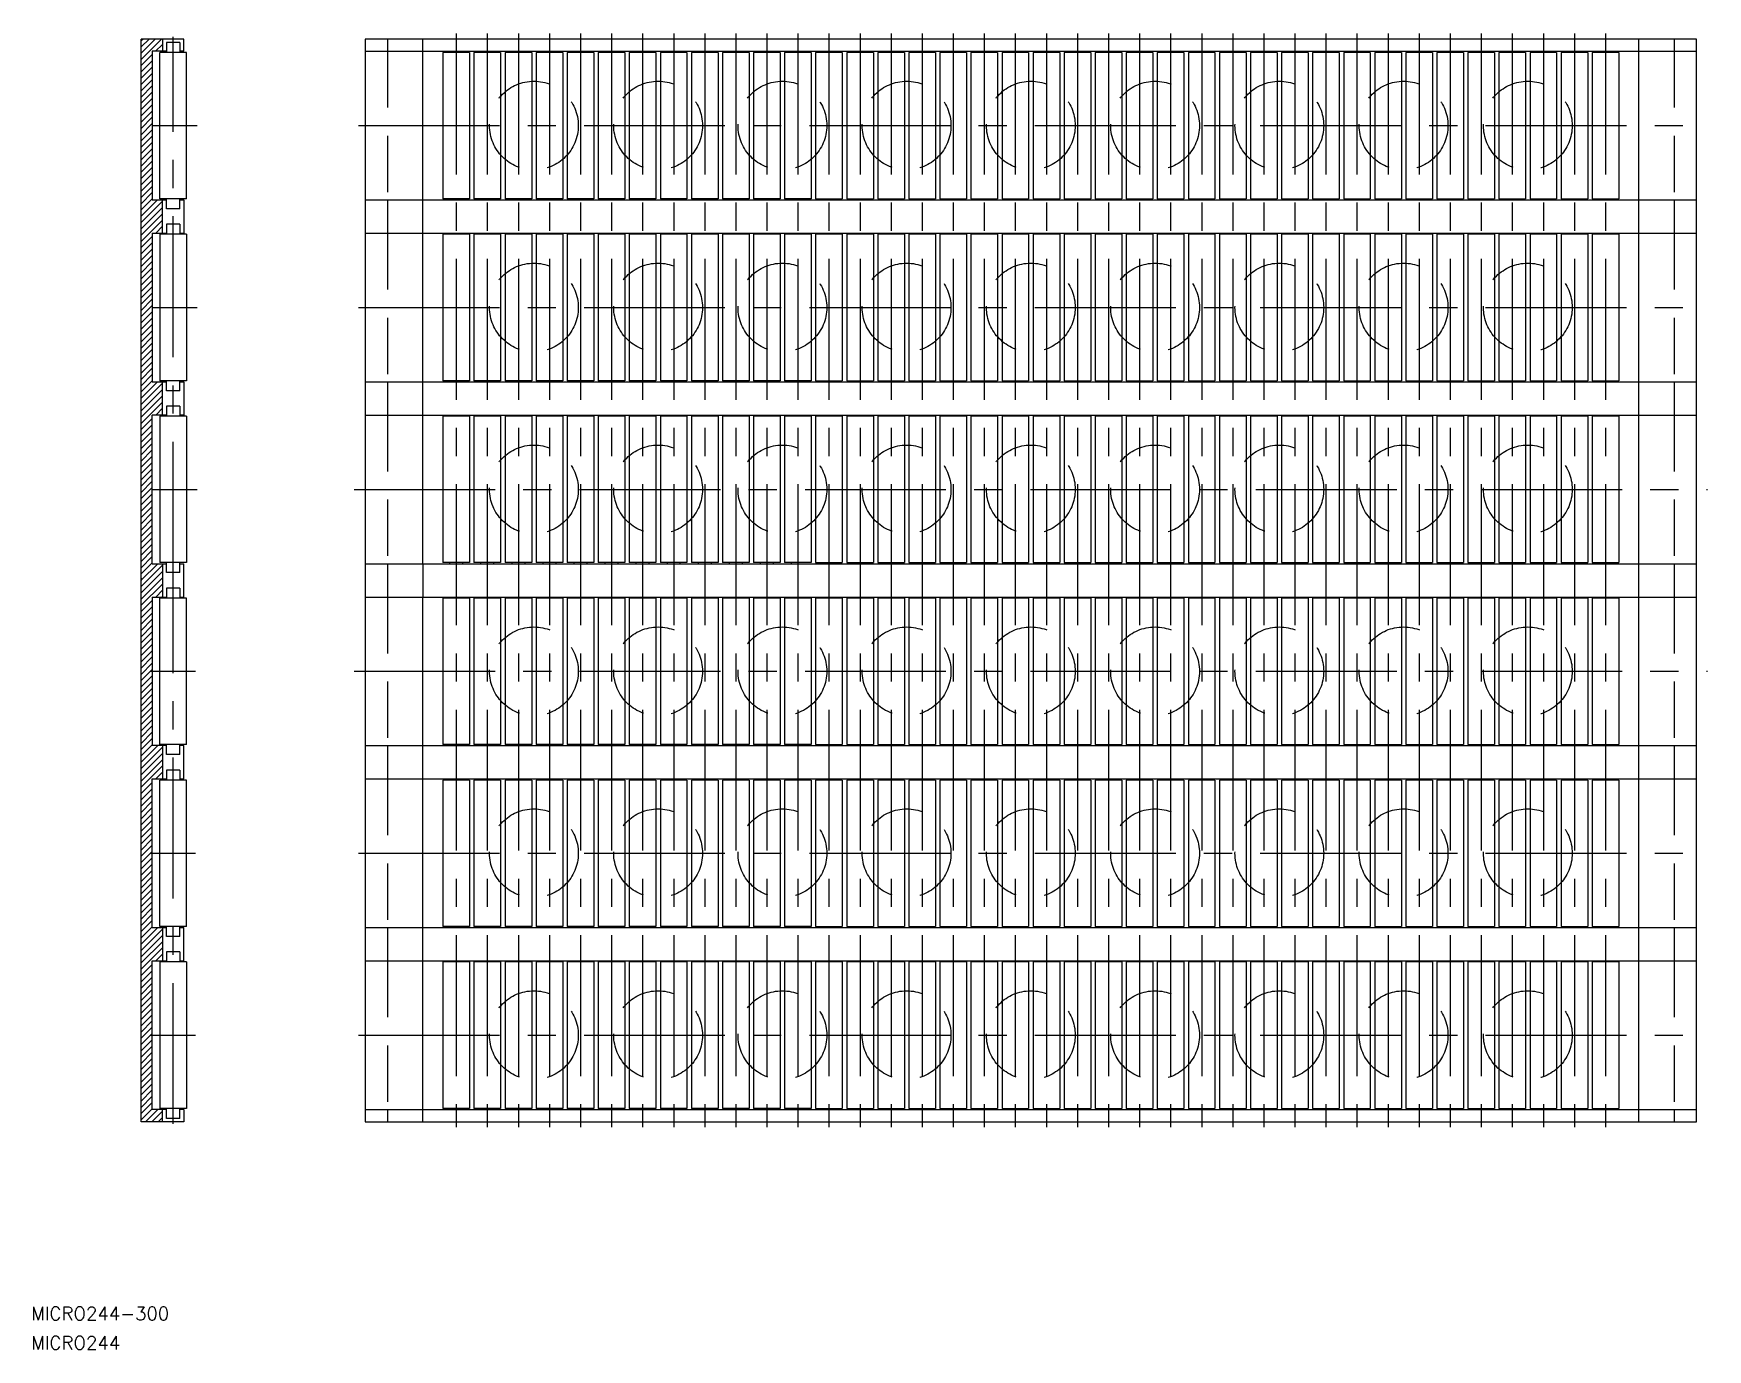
# Model space of a CAD drawing. Extents: x -75 to 302, y -51 to 245.
import ezdxf

# ---------------------------------------------------------------- set-up
doc = ezdxf.new("R2010")
doc.units = 0
doc.linetypes.add('CENTER', pattern=[50.8, 31.75, -6.35, 6.35, -6.35])
doc.linetypes.add('DASHED', pattern=[19.05, 12.7, -6.35])
doc.layers.get('0').update_dxf_attribs({"linetype": 'CONTINUOUS'})
doc.layers.add('CENTER', color=1, linetype='CENTER')
doc.styles.get("Standard").update_dxf_attribs({"font": 'txt.shx', "height": 3, "bigfont": 'bigfont.shx'})

# ---------------------------------------------------------------- blocks, each defined once
blk = doc.blocks.new('*U17')
at = {"color": 7, "linetype": 'CONTINUOUS'}
blk.add_text('MICRO244-300', height=3, dxfattribs=at).set_placement((-75.29, -44.74))
blk = doc.blocks.new('*U18')
at = {"color": 7, "linetype": 'CONTINUOUS'}
blk.add_text('MICRO244', height=3, dxfattribs=at).set_placement((-75.29, -51.34))

msp = doc.modelspace()

# ---------------------------------------------------------------- linework, layer by layer
at = {"color": 7, "linetype": 'CONTINUOUS'}
for p, q in [((-50.5, 0), (-50.5, 244)), ((-40.9, 244), (-50.5, 244)), ((-45.7, 244), (-45.7, 241.25)), ((-41.8, 243.25), (-44.8, 243.25)), ((-44.8, 243.25), (-44.8, 241)), ((-41.8, 243.25), (-41.8, 241)), ((-40.9, 241.25), (-40.9, 244)), ((0, 244), (0, 121.5)), ((300, 244), (0, 244)), ((5, 244), (5, 241.25)), ((295, 244), (295, 241.25)), ((300, 121.5), (300, 244)), ((-48, 241.25), (-48, 207.75)), ((-44.8, 241.25), (-48, 241.25)), ((-46.3, 208), (-46.3, 241)), ((-40.3, 241), (-46.3, 241)), ((-40.9, 241.25), (-41.8, 241.25)), ((-40.3, 208), (-40.3, 241)), ((0, 241.25), (300, 241.25)), ((13, 207.75), (13, 241.25)), ((17.5, 241), (17.5, 208)), ((23.5, 241), (17.5, 241)), ((19, 241), (19, 241.25)), ((22, 241.25), (22, 241)), ((23.5, 241), (23.5, 208)), ((24.5, 241), (24.5, 208)), ((30.5, 241), (24.5, 241)), ((26, 241), (26, 241.25)), ((29, 241.25), (29, 241)), ((30.5, 241), (30.5, 208)), ((31.5, 241), (31.5, 208)), ((37.5, 241), (31.5, 241)), ((33, 241), (33, 241.25)), ((36, 241.25), (36, 241)), ((37.5, 241), (37.5, 208)), ((38.5, 241), (38.5, 208)), ((44.5, 241), (38.5, 241)), ((40, 241), (40, 241.25)), ((43, 241.25), (43, 241)), ((44.5, 241), (44.5, 208)), ((45.5, 241), (45.5, 208)), ((51.5, 241), (45.5, 241)), ((47, 241), (47, 241.25)), ((50, 241.25), (50, 241)), ((51.5, 241), (51.5, 208)), ((52.5, 241), (52.5, 208)), ((58.5, 241), (52.5, 241)), ((54, 241), (54, 241.25)), ((57, 241.25), (57, 241)), ((58.5, 241), (58.5, 208)), ((59.5, 241), (59.5, 208)), ((65.5, 241), (59.5, 241)), ((61, 241), (61, 241.25)), ((64, 241.25), (64, 241)), ((65.5, 241), (65.5, 208)), ((66.5, 241), (66.5, 208)), ((72.5, 241), (66.5, 241)), ((68, 241), (68, 241.25)), ((71, 241.25), (71, 241)), ((72.5, 241), (72.5, 208)), ((73.5, 241), (73.5, 208)), ((79.5, 241), (73.5, 241)), ((75, 241), (75, 241.25)), ((78, 241.25), (78, 241)), ((79.5, 241), (79.5, 208)), ((80.5, 241), (80.5, 208)), ((86.5, 241), (80.5, 241)), ((82, 241), (82, 241.25)), ((85, 241.25), (85, 241)), ((86.5, 241), (86.5, 208)), ((87.5, 241), (87.5, 208)), ((93.5, 241), (87.5, 241)), ((89, 241), (89, 241.25)), ((92, 241.25), (92, 241)), ((93.5, 241), (93.5, 208)), ((94.5, 241), (94.5, 208)), ((100.5, 241), (94.5, 241)), ((96, 241), (96, 241.25)), ((99, 241.25), (99, 241)), ((100.5, 241), (100.5, 208)), ((101.5, 241), (101.5, 208)), ((107.5, 241), (101.5, 241)), ((103, 241), (103, 241.25)), ((106, 241.25), (106, 241)), ((107.5, 241), (107.5, 208)), ((108.5, 241), (108.5, 208)), ((114.5, 241), (108.5, 241)), ((110, 241), (110, 241.25)), ((113, 241.25), (113, 241)), ((114.5, 241), (114.5, 208)), ((115.5, 241), (115.5, 208)), ((121.5, 241), (115.5, 241)), ((117, 241), (117, 241.25)), ((120, 241.25), (120, 241)), ((121.5, 241), (121.5, 208)), ((122.5, 241), (122.5, 208)), ((128.5, 241), (122.5, 241)), ((124, 241), (124, 241.25)), ((127, 241.25), (127, 241)), ((128.5, 241), (128.5, 208)), ((129.5, 241), (129.5, 208)), ((135.5, 241), (129.5, 241)), ((131, 241), (131, 241.25)), ((134, 241.25), (134, 241)), ((135.5, 241), (135.5, 208)), ((136.5, 241), (136.5, 208)), ((142.5, 241), (136.5, 241)), ((138, 241), (138, 241.25)), ((141, 241.25), (141, 241)), ((142.5, 241), (142.5, 208)), ((143.5, 241), (143.5, 208)), ((149.5, 241), (143.5, 241)), ((145, 241), (145, 241.25)), ((148, 241.25), (148, 241)), ((149.5, 241), (149.5, 208)), ((150.5, 241), (150.5, 208)), ((156.5, 241), (150.5, 241)), ((152, 241), (152, 241.25)), ((155, 241.25), (155, 241)), ((156.5, 241), (156.5, 208)), ((157.5, 241), (157.5, 208)), ((163.5, 241), (157.5, 241)), ((159, 241), (159, 241.25)), ((162, 241.25), (162, 241)), ((163.5, 241), (163.5, 208)), ((164.5, 241), (164.5, 208)), ((170.5, 241), (164.5, 241)), ((166, 241), (166, 241.25)), ((169, 241.25), (169, 241)), ((170.5, 241), (170.5, 208)), ((171.5, 241), (171.5, 208)), ((177.5, 241), (171.5, 241)), ((173, 241), (173, 241.25)), ((176, 241.25), (176, 241)), ((177.5, 241), (177.5, 208)), ((178.5, 241), (178.5, 208)), ((184.5, 241), (178.5, 241)), ((180, 241), (180, 241.25)), ((183, 241.25), (183, 241)), ((184.5, 241), (184.5, 208)), ((185.5, 241), (185.5, 208)), ((191.5, 241), (185.5, 241)), ((187, 241), (187, 241.25)), ((190, 241.25), (190, 241)), ((191.5, 241), (191.5, 208)), ((192.5, 241), (192.5, 208)), ((198.5, 241), (192.5, 241)), ((194, 241), (194, 241.25)), ((197, 241.25), (197, 241)), ((198.5, 241), (198.5, 208)), ((199.5, 241), (199.5, 208)), ((205.5, 241), (199.5, 241)), ((201, 241), (201, 241.25)), ((204, 241.25), (204, 241)), ((205.5, 241), (205.5, 208)), ((206.5, 241), (206.5, 208)), ((212.5, 241), (206.5, 241)), ((208, 241), (208, 241.25)), ((211, 241.25), (211, 241)), ((212.5, 241), (212.5, 208)), ((213.5, 241), (213.5, 208)), ((219.5, 241), (213.5, 241)), ((215, 241), (215, 241.25)), ((218, 241.25), (218, 241)), ((219.5, 241), (219.5, 208)), ((220.5, 241), (220.5, 208)), ((226.5, 241), (220.5, 241)), ((222, 241), (222, 241.25)), ((225, 241.25), (225, 241)), ((226.5, 241), (226.5, 208)), ((227.5, 241), (227.5, 208)), ((233.5, 241), (227.5, 241)), ((229, 241), (229, 241.25)), ((232, 241.25), (232, 241)), ((233.5, 241), (233.5, 208)), ((234.5, 241), (234.5, 208)), ((240.5, 241), (234.5, 241)), ((236, 241), (236, 241.25)), ((239, 241.25), (239, 241)), ((240.5, 241), (240.5, 208)), ((241.5, 241), (241.5, 208)), ((247.5, 241), (241.5, 241)), ((243, 241), (243, 241.25)), ((246, 241.25), (246, 241)), ((247.5, 241), (247.5, 208)), ((248.5, 241), (248.5, 208)), ((254.5, 241), (248.5, 241)), ((250, 241), (250, 241.25)), ((253, 241.25), (253, 241)), ((254.5, 241), (254.5, 208)), ((255.5, 241), (255.5, 208)), ((261.5, 241), (255.5, 241)), ((257, 241), (257, 241.25)), ((260, 241.25), (260, 241)), ((261.5, 241), (261.5, 208)), ((262.5, 241), (262.5, 208)), ((268.5, 241), (262.5, 241)), ((264, 241), (264, 241.25)), ((267, 241.25), (267, 241)), ((268.5, 241), (268.5, 208)), ((269.5, 241), (269.5, 208)), ((275.5, 241), (269.5, 241)), ((271, 241), (271, 241.25)), ((274, 241.25), (274, 241)), ((275.5, 241), (275.5, 208)), ((276.5, 241), (276.5, 208)), ((282.5, 241), (276.5, 241)), ((278, 241), (278, 241.25)), ((281, 241.25), (281, 241)), ((282.5, 241), (282.5, 208)), ((287, 207.75), (287, 241.25)), ((-48, 207.75), (-44.8, 207.75)), ((-40.3, 208), (-46.3, 208)), ((-45.7, 200.25), (-45.7, 207.75)), ((-44.8, 205.75), (-44.8, 208)), ((-41.8, 205.75), (-41.8, 208)), ((-41.8, 207.75), (-40.9, 207.75)), ((-40.9, 207.75), (-40.9, 200.25)), ((0, 207.75), (300, 207.75)), ((5, 207.75), (5, 200.25)), ((23.5, 208), (17.5, 208)), ((19, 208), (19, 207.75)), ((22, 207.75), (22, 208)), ((30.5, 208), (24.5, 208)), ((26, 208), (26, 207.75)), ((29, 207.75), (29, 208)), ((37.5, 208), (31.5, 208)), ((33, 208), (33, 207.75)), ((36, 207.75), (36, 208)), ((44.5, 208), (38.5, 208)), ((40, 208), (40, 207.75)), ((43, 207.75), (43, 208)), ((51.5, 208), (45.5, 208)), ((47, 208), (47, 207.75)), ((50, 207.75), (50, 208)), ((58.5, 208), (52.5, 208)), ((54, 208), (54, 207.75)), ((57, 207.75), (57, 208)), ((65.5, 208), (59.5, 208)), ((61, 208), (61, 207.75)), ((64, 207.75), (64, 208)), ((72.5, 208), (66.5, 208)), ((68, 208), (68, 207.75)), ((71, 207.75), (71, 208)), ((79.5, 208), (73.5, 208)), ((75, 208), (75, 207.75)), ((78, 207.75), (78, 208)), ((86.5, 208), (80.5, 208)), ((82, 208), (82, 207.75)), ((85, 207.75), (85, 208)), ((93.5, 208), (87.5, 208)), ((89, 208), (89, 207.75)), ((92, 207.75), (92, 208)), ((100.5, 208), (94.5, 208)), ((96, 208), (96, 207.75)), ((101.5, 208), (107.5, 208)), ((103, 208), (103, 207.75)), ((108.5, 208), (114.5, 208)), ((110, 208), (110, 207.75)), ((113, 208), (113, 207.75)), ((115.5, 208), (121.5, 208)), ((117, 207.75), (117, 208)), ((120, 208), (120, 207.75)), ((122.5, 208), (128.5, 208)), ((124, 207.75), (124, 208)), ((127, 208), (127, 207.75)), ((129.5, 208), (135.5, 208)), ((131, 207.75), (131, 208)), ((134, 208), (134, 207.75)), ((136.5, 208), (142.5, 208)), ((138, 207.75), (138, 208)), ((141, 208), (141, 207.75)), ((143.5, 208), (149.5, 208)), ((145, 207.75), (145, 208)), ((148, 208), (148, 207.75)), ((150.5, 208), (156.5, 208)), ((152, 207.75), (152, 208)), ((155, 208), (155, 207.75)), ((157.5, 208), (163.5, 208)), ((159, 207.75), (159, 208)), ((162, 208), (162, 207.75)), ((164.5, 208), (170.5, 208)), ((166, 207.75), (166, 208)), ((169, 208), (169, 207.75)), ((171.5, 208), (177.5, 208)), ((173, 207.75), (173, 208)), ((176, 208), (176, 207.75)), ((178.5, 208), (184.5, 208)), ((180, 207.75), (180, 208)), ((183, 208), (183, 207.75)), ((185.5, 208), (191.5, 208)), ((187, 207.75), (187, 208)), ((190, 208), (190, 207.75)), ((192.5, 208), (198.5, 208)), ((194, 207.75), (194, 208)), ((197, 208), (197, 207.75)), ((199.5, 208), (205.5, 208)), ((201, 207.75), (201, 208)), ((204, 208), (204, 207.75)), ((206.5, 208), (212.5, 208)), ((208, 207.75), (208, 208)), ((211, 208), (211, 207.75)), ((213.5, 208), (219.5, 208)), ((215, 207.75), (215, 208)), ((218, 208), (218, 207.75)), ((220.5, 208), (226.5, 208)), ((222, 207.75), (222, 208)), ((225, 208), (225, 207.75)), ((227.5, 208), (233.5, 208)), ((229, 207.75), (229, 208)), ((232, 208), (232, 207.75)), ((234.5, 208), (240.5, 208)), ((236, 207.75), (236, 208)), ((239, 208), (239, 207.75)), ((241.5, 208), (247.5, 208)), ((243, 207.75), (243, 208)), ((246, 208), (246, 207.75)), ((248.5, 208), (254.5, 208)), ((250, 207.75), (250, 208)), ((253, 208), (253, 207.75)), ((255.5, 208), (261.5, 208)), ((257, 207.75), (257, 208)), ((260, 208), (260, 207.75)), ((262.5, 208), (268.5, 208)), ((264, 207.75), (264, 208)), ((267, 208), (267, 207.75)), ((269.5, 208), (275.5, 208)), ((271, 207.75), (271, 208)), ((274, 208), (274, 207.75)), ((276.5, 208), (282.5, 208)), ((278, 207.75), (278, 208)), ((281, 208), (281, 207.75)), ((295, 207.75), (295, 200.25)), ((-41.8, 205.75), (-44.8, 205.75)), ((-48, 200.25), (-48, 166.75)), ((-48, 200.25), (-44.8, 200.25)), ((-46.3, 200), (-46.3, 167)), ((-40.3, 200), (-46.3, 200)), ((-41.8, 202.25), (-44.8, 202.25)), ((-44.8, 202.25), (-44.8, 200)), ((-41.8, 202.25), (-41.8, 200)), ((-41.8, 200.25), (-40.9, 200.25)), ((-40.3, 200), (-40.3, 167)), ((0, 200.25), (300, 200.25)), ((13, 166.75), (13, 200.25)), ((17.5, 200), (17.5, 167)), ((23.5, 200), (17.5, 200)), ((19, 200), (19, 200.25)), ((22, 200.25), (22, 200)), ((23.5, 200), (23.5, 167)), ((24.5, 200), (24.5, 167)), ((30.5, 200), (24.5, 200)), ((26, 200), (26, 200.25)), ((29, 200.25), (29, 200)), ((30.5, 200), (30.5, 167)), ((31.5, 200), (31.5, 167)), ((37.5, 200), (31.5, 200)), ((33, 200), (33, 200.25)), ((36, 200.25), (36, 200)), ((37.5, 200), (37.5, 167)), ((38.5, 200), (38.5, 167)), ((44.5, 200), (38.5, 200)), ((40, 200), (40, 200.25)), ((43, 200.25), (43, 200)), ((44.5, 200), (44.5, 167)), ((45.5, 200), (45.5, 167)), ((51.5, 200), (45.5, 200)), ((47, 200), (47, 200.25)), ((50, 200.25), (50, 200)), ((51.5, 200), (51.5, 167)), ((52.5, 200), (52.5, 167)), ((58.5, 200), (52.5, 200)), ((54, 200), (54, 200.25)), ((57, 200.25), (57, 200)), ((58.5, 200), (58.5, 167)), ((59.5, 200), (59.5, 167)), ((65.5, 200), (59.5, 200)), ((61, 200), (61, 200.25)), ((64, 200.25), (64, 200)), ((65.5, 200), (65.5, 167)), ((66.5, 200), (66.5, 167)), ((72.5, 200), (66.5, 200)), ((68, 200), (68, 200.25)), ((71, 200.25), (71, 200)), ((72.5, 200), (72.5, 167)), ((73.5, 200), (73.5, 167)), ((79.5, 200), (73.5, 200)), ((75, 200), (75, 200.25)), ((78, 200.25), (78, 200)), ((79.5, 200), (79.5, 167)), ((80.5, 200), (80.5, 167)), ((86.5, 200), (80.5, 200)), ((82, 200), (82, 200.25)), ((85, 200.25), (85, 200)), ((86.5, 200), (86.5, 167)), ((87.5, 200), (87.5, 167)), ((93.5, 200), (87.5, 200)), ((89, 200), (89, 200.25)), ((92, 200.25), (92, 200)), ((93.5, 200), (93.5, 167)), ((94.5, 200), (94.5, 167)), ((100.5, 200), (94.5, 200)), ((96, 200), (96, 200.25)), ((99, 200.25), (99, 200)), ((100.5, 200), (100.5, 167)), ((101.5, 200), (101.5, 167)), ((107.5, 200), (101.5, 200)), ((103, 200), (103, 200.25)), ((106, 200.25), (106, 200)), ((107.5, 200), (107.5, 167)), ((108.5, 200), (108.5, 167)), ((114.5, 200), (108.5, 200)), ((110, 200), (110, 200.25)), ((113, 200.25), (113, 200)), ((114.5, 200), (114.5, 167)), ((115.5, 200), (115.5, 167)), ((121.5, 200), (115.5, 200)), ((117, 200), (117, 200.25)), ((120, 200.25), (120, 200)), ((121.5, 200), (121.5, 167)), ((122.5, 200), (122.5, 167)), ((128.5, 200), (122.5, 200)), ((124, 200), (124, 200.25)), ((127, 200.25), (127, 200)), ((128.5, 200), (128.5, 167)), ((129.5, 200), (129.5, 167)), ((135.5, 200), (129.5, 200)), ((131, 200), (131, 200.25)), ((134, 200.25), (134, 200)), ((135.5, 200), (135.5, 167)), ((136.5, 200), (136.5, 167)), ((142.5, 200), (136.5, 200)), ((138, 200), (138, 200.25)), ((141, 200.25), (141, 200)), ((142.5, 200), (142.5, 167)), ((143.5, 200), (143.5, 167)), ((149.5, 200), (143.5, 200)), ((145, 200), (145, 200.25)), ((148, 200.25), (148, 200)), ((149.5, 200), (149.5, 167)), ((150.5, 200), (150.5, 167)), ((156.5, 200), (150.5, 200)), ((152, 200), (152, 200.25)), ((155, 200.25), (155, 200)), ((156.5, 200), (156.5, 167)), ((157.5, 200), (157.5, 167)), ((163.5, 200), (157.5, 200)), ((159, 200), (159, 200.25)), ((162, 200.25), (162, 200)), ((163.5, 200), (163.5, 167)), ((164.5, 200), (164.5, 167)), ((170.5, 200), (164.5, 200)), ((166, 200), (166, 200.25)), ((169, 200.25), (169, 200)), ((170.5, 200), (170.5, 167)), ((171.5, 200), (171.5, 167)), ((177.5, 200), (171.5, 200)), ((173, 200), (173, 200.25)), ((176, 200.25), (176, 200)), ((177.5, 200), (177.5, 167)), ((178.5, 200), (178.5, 167)), ((184.5, 200), (178.5, 200)), ((180, 200), (180, 200.25)), ((183, 200.25), (183, 200)), ((184.5, 200), (184.5, 167)), ((185.5, 200), (185.5, 167)), ((191.5, 200), (185.5, 200)), ((187, 200), (187, 200.25)), ((190, 200.25), (190, 200)), ((191.5, 200), (191.5, 167)), ((192.5, 200), (192.5, 167)), ((198.5, 200), (192.5, 200)), ((194, 200), (194, 200.25)), ((197, 200.25), (197, 200)), ((198.5, 200), (198.5, 167)), ((199.5, 200), (199.5, 167)), ((205.5, 200), (199.5, 200)), ((201, 200), (201, 200.25)), ((204, 200.25), (204, 200)), ((205.5, 200), (205.5, 167)), ((206.5, 200), (206.5, 167)), ((212.5, 200), (206.5, 200)), ((208, 200), (208, 200.25)), ((211, 200.25), (211, 200)), ((212.5, 200), (212.5, 167)), ((213.5, 200), (213.5, 167)), ((219.5, 200), (213.5, 200)), ((215, 200), (215, 200.25)), ((218, 200.25), (218, 200)), ((219.5, 200), (219.5, 167)), ((220.5, 200), (220.5, 167)), ((226.5, 200), (220.5, 200)), ((222, 200), (222, 200.25)), ((225, 200.25), (225, 200)), ((226.5, 200), (226.5, 167)), ((227.5, 200), (227.5, 167)), ((233.5, 200), (227.5, 200)), ((229, 200), (229, 200.25)), ((232, 200.25), (232, 200)), ((233.5, 200), (233.5, 167)), ((234.5, 200), (234.5, 167)), ((240.5, 200), (234.5, 200)), ((236, 200), (236, 200.25)), ((239, 200.25), (239, 200)), ((240.5, 200), (240.5, 167)), ((241.5, 200), (241.5, 167)), ((247.5, 200), (241.5, 200)), ((243, 200), (243, 200.25)), ((246, 200.25), (246, 200)), ((247.5, 200), (247.5, 167)), ((248.5, 200), (248.5, 167)), ((254.5, 200), (248.5, 200)), ((250, 200), (250, 200.25)), ((253, 200.25), (253, 200)), ((254.5, 200), (254.5, 167)), ((255.5, 200), (255.5, 167)), ((261.5, 200), (255.5, 200)), ((257, 200), (257, 200.25)), ((260, 200.25), (260, 200)), ((261.5, 200), (261.5, 167)), ((262.5, 200), (262.5, 167)), ((268.5, 200), (262.5, 200)), ((264, 200), (264, 200.25)), ((267, 200.25), (267, 200)), ((268.5, 200), (268.5, 167)), ((269.5, 200), (269.5, 167)), ((275.5, 200), (269.5, 200)), ((271, 200), (271, 200.25)), ((274, 200.25), (274, 200)), ((275.5, 200), (275.5, 167)), ((276.5, 200), (276.5, 167)), ((282.5, 200), (276.5, 200)), ((278, 200), (278, 200.25)), ((281, 200.25), (281, 200)), ((282.5, 200), (282.5, 167)), ((287, 166.75), (287, 200.25)), ((-48, 166.75), (-44.8, 166.75)), ((-40.3, 167), (-46.3, 167)), ((-45.7, 159.25), (-45.7, 166.75)), ((-44.8, 164.75), (-44.8, 167)), ((-41.8, 164.75), (-41.8, 167)), ((-41.8, 166.75), (-40.9, 166.75)), ((-40.9, 166.75), (-40.9, 159.25)), ((0, 166.75), (300, 166.75)), ((5, 166.75), (5, 159.25)), ((23.5, 167), (17.5, 167)), ((19, 167), (19, 166.75)), ((22, 166.75), (22, 167)), ((30.5, 167), (24.5, 167)), ((26, 167), (26, 166.75)), ((29, 166.75), (29, 167)), ((37.5, 167), (31.5, 167)), ((33, 167), (33, 166.75)), ((36, 166.75), (36, 167)), ((44.5, 167), (38.5, 167)), ((40, 167), (40, 166.75)), ((43, 166.75), (43, 167)), ((51.5, 167), (45.5, 167)), ((47, 167), (47, 166.75)), ((50, 166.75), (50, 167)), ((58.5, 167), (52.5, 167)), ((54, 167), (54, 166.75)), ((57, 166.75), (57, 167)), ((65.5, 167), (59.5, 167)), ((61, 167), (61, 166.75)), ((64, 166.75), (64, 167)), ((72.5, 167), (66.5, 167)), ((68, 167), (68, 166.75)), ((71, 166.75), (71, 167)), ((79.5, 167), (73.5, 167)), ((75, 167), (75, 166.75)), ((78, 166.75), (78, 167)), ((86.5, 167), (80.5, 167)), ((82, 167), (82, 166.75)), ((85, 166.75), (85, 167)), ((93.5, 167), (87.5, 167)), ((89, 167), (89, 166.75)), ((92, 166.75), (92, 167)), ((100.5, 167), (94.5, 167)), ((96, 167), (96, 166.75)), ((101.5, 167), (107.5, 167)), ((103, 167), (103, 166.75)), ((108.5, 167), (114.5, 167)), ((110, 167), (110, 166.75)), ((113, 167), (113, 166.75)), ((115.5, 167), (121.5, 167)), ((117, 166.75), (117, 167)), ((120, 167), (120, 166.75)), ((122.5, 167), (128.5, 167)), ((124, 166.75), (124, 167)), ((127, 167), (127, 166.75)), ((129.5, 167), (135.5, 167)), ((131, 166.75), (131, 167)), ((134, 167), (134, 166.75)), ((136.5, 167), (142.5, 167)), ((138, 166.75), (138, 167)), ((141, 167), (141, 166.75)), ((143.5, 167), (149.5, 167)), ((145, 166.75), (145, 167)), ((148, 167), (148, 166.75)), ((150.5, 167), (156.5, 167)), ((152, 166.75), (152, 167)), ((155, 167), (155, 166.75)), ((157.5, 167), (163.5, 167)), ((159, 166.75), (159, 167)), ((162, 167), (162, 166.75)), ((164.5, 167), (170.5, 167)), ((166, 166.75), (166, 167)), ((169, 167), (169, 166.75)), ((171.5, 167), (177.5, 167)), ((173, 166.75), (173, 167)), ((176, 167), (176, 166.75)), ((178.5, 167), (184.5, 167)), ((180, 166.75), (180, 167)), ((183, 167), (183, 166.75)), ((185.5, 167), (191.5, 167)), ((187, 166.75), (187, 167)), ((190, 167), (190, 166.75)), ((192.5, 167), (198.5, 167)), ((194, 166.75), (194, 167)), ((197, 167), (197, 166.75)), ((199.5, 167), (205.5, 167)), ((201, 166.75), (201, 167)), ((204, 167), (204, 166.75)), ((206.5, 167), (212.5, 167)), ((208, 166.75), (208, 167)), ((211, 167), (211, 166.75)), ((213.5, 167), (219.5, 167)), ((215, 166.75), (215, 167)), ((218, 167), (218, 166.75)), ((220.5, 167), (226.5, 167)), ((222, 166.75), (222, 167)), ((225, 167), (225, 166.75)), ((227.5, 167), (233.5, 167)), ((229, 166.75), (229, 167)), ((232, 167), (232, 166.75)), ((234.5, 167), (240.5, 167)), ((236, 166.75), (236, 167)), ((239, 167), (239, 166.75)), ((241.5, 167), (247.5, 167)), ((243, 166.75), (243, 167)), ((246, 167), (246, 166.75)), ((248.5, 167), (254.5, 167)), ((250, 166.75), (250, 167)), ((253, 167), (253, 166.75)), ((255.5, 167), (261.5, 167)), ((257, 166.75), (257, 167)), ((260, 167), (260, 166.75)), ((262.5, 167), (268.5, 167)), ((264, 166.75), (264, 167)), ((267, 167), (267, 166.75)), ((269.5, 167), (275.5, 167)), ((271, 166.75), (271, 167)), ((274, 167), (274, 166.75)), ((276.5, 167), (282.5, 167)), ((278, 166.75), (278, 167)), ((281, 167), (281, 166.75)), ((295, 166.75), (295, 159.25)), ((-41.8, 164.75), (-44.8, 164.75)), ((-48, 125.75), (-48, 159.25)), ((-44.8, 159.25), (-48, 159.25)), ((-46.3, 159), (-46.3, 126)), ((-40.3, 159), (-46.3, 159)), ((-41.8, 161.25), (-44.8, 161.25)), ((-44.8, 161.25), (-44.8, 159)), ((-41.8, 161.25), (-41.8, 159)), ((-40.9, 159.25), (-41.8, 159.25)), ((-40.3, 159), (-40.3, 126)), ((0, 159.25), (300, 159.25)), ((13, 125.75), (13, 159.25)), ((17.5, 159), (17.5, 126)), ((23.5, 159), (17.5, 159)), ((19, 159), (19, 159.25)), ((22, 159.25), (22, 159)), ((23.5, 159), (23.5, 126)), ((24.5, 159), (24.5, 126)), ((30.5, 159), (24.5, 159)), ((26, 159), (26, 159.25)), ((29, 159.25), (29, 159)), ((30.5, 159), (30.5, 126)), ((31.5, 159), (31.5, 126)), ((37.5, 159), (31.5, 159)), ((33, 159), (33, 159.25)), ((36, 159.25), (36, 159)), ((37.5, 159), (37.5, 126)), ((38.5, 159), (38.5, 126)), ((44.5, 159), (38.5, 159)), ((40, 159), (40, 159.25)), ((43, 159.25), (43, 159)), ((44.5, 159), (44.5, 126)), ((45.5, 159), (45.5, 126)), ((51.5, 159), (45.5, 159)), ((47, 159), (47, 159.25)), ((50, 159.25), (50, 159)), ((51.5, 159), (51.5, 126)), ((52.5, 159), (52.5, 126)), ((58.5, 159), (52.5, 159)), ((54, 159), (54, 159.25)), ((57, 159.25), (57, 159)), ((58.5, 159), (58.5, 126)), ((59.5, 159), (59.5, 126)), ((65.5, 159), (59.5, 159)), ((61, 159), (61, 159.25)), ((64, 159.25), (64, 159)), ((65.5, 159), (65.5, 126)), ((66.5, 159), (66.5, 126)), ((72.5, 159), (66.5, 159)), ((68, 159), (68, 159.25)), ((71, 159.25), (71, 159)), ((72.5, 159), (72.5, 126)), ((73.5, 159), (73.5, 126)), ((79.5, 159), (73.5, 159)), ((75, 159), (75, 159.25)), ((78, 159.25), (78, 159)), ((79.5, 159), (79.5, 126)), ((80.5, 159), (80.5, 126)), ((86.5, 159), (80.5, 159)), ((82, 159), (82, 159.25)), ((85, 159.25), (85, 159)), ((86.5, 159), (86.5, 126)), ((87.5, 159), (87.5, 126)), ((93.5, 159), (87.5, 159)), ((89, 159), (89, 159.25)), ((92, 159.25), (92, 159)), ((93.5, 159), (93.5, 126)), ((94.5, 159), (94.5, 126)), ((100.5, 159), (94.5, 159)), ((96, 159), (96, 159.25)), ((99, 159.25), (99, 159)), ((100.5, 159), (100.5, 126)), ((101.5, 159), (101.5, 126)), ((107.5, 159), (101.5, 159)), ((103, 159), (103, 159.25)), ((106, 159.25), (106, 159)), ((107.5, 159), (107.5, 126)), ((108.5, 159), (108.5, 126)), ((114.5, 159), (108.5, 159)), ((110, 159), (110, 159.25)), ((113, 159.25), (113, 159)), ((114.5, 159), (114.5, 126)), ((115.5, 159), (115.5, 126)), ((121.5, 159), (115.5, 159)), ((117, 159), (117, 159.25)), ((120, 159.25), (120, 159)), ((121.5, 159), (121.5, 126)), ((122.5, 159), (122.5, 126)), ((128.5, 159), (122.5, 159)), ((124, 159), (124, 159.25)), ((127, 159.25), (127, 159)), ((128.5, 159), (128.5, 126)), ((129.5, 159), (129.5, 126)), ((135.5, 159), (129.5, 159)), ((131, 159), (131, 159.25)), ((134, 159.25), (134, 159)), ((135.5, 159), (135.5, 126)), ((136.5, 159), (136.5, 126)), ((142.5, 159), (136.5, 159)), ((138, 159), (138, 159.25)), ((141, 159.25), (141, 159)), ((142.5, 159), (142.5, 126)), ((143.5, 159), (143.5, 126)), ((149.5, 159), (143.5, 159)), ((145, 159), (145, 159.25)), ((148, 159.25), (148, 159)), ((149.5, 159), (149.5, 126)), ((150.5, 159), (150.5, 126)), ((156.5, 159), (150.5, 159)), ((152, 159), (152, 159.25)), ((155, 159.25), (155, 159)), ((156.5, 159), (156.5, 126)), ((157.5, 159), (157.5, 126)), ((163.5, 159), (157.5, 159)), ((159, 159), (159, 159.25)), ((162, 159.25), (162, 159)), ((163.5, 159), (163.5, 126)), ((164.5, 159), (164.5, 126)), ((170.5, 159), (164.5, 159)), ((166, 159), (166, 159.25)), ((169, 159.25), (169, 159)), ((170.5, 159), (170.5, 126)), ((171.5, 159), (171.5, 126)), ((177.5, 159), (171.5, 159)), ((173, 159), (173, 159.25)), ((176, 159.25), (176, 159)), ((177.5, 159), (177.5, 126)), ((178.5, 159), (178.5, 126)), ((184.5, 159), (178.5, 159)), ((180, 159), (180, 159.25)), ((183, 159.25), (183, 159)), ((184.5, 159), (184.5, 126)), ((185.5, 159), (185.5, 126)), ((191.5, 159), (185.5, 159)), ((187, 159), (187, 159.25)), ((190, 159.25), (190, 159)), ((191.5, 159), (191.5, 126)), ((192.5, 159), (192.5, 126)), ((198.5, 159), (192.5, 159)), ((194, 159), (194, 159.25)), ((197, 159.25), (197, 159)), ((198.5, 159), (198.5, 126)), ((199.5, 159), (199.5, 126)), ((205.5, 159), (199.5, 159)), ((201, 159), (201, 159.25)), ((204, 159.25), (204, 159)), ((205.5, 159), (205.5, 126)), ((206.5, 159), (206.5, 126)), ((212.5, 159), (206.5, 159)), ((208, 159), (208, 159.25)), ((211, 159.25), (211, 159)), ((212.5, 159), (212.5, 126)), ((213.5, 159), (213.5, 126)), ((219.5, 159), (213.5, 159)), ((215, 159), (215, 159.25)), ((218, 159.25), (218, 159)), ((219.5, 159), (219.5, 126)), ((220.5, 159), (220.5, 126)), ((226.5, 159), (220.5, 159)), ((222, 159), (222, 159.25)), ((225, 159.25), (225, 159)), ((226.5, 159), (226.5, 126)), ((227.5, 159), (227.5, 126)), ((233.5, 159), (227.5, 159)), ((229, 159), (229, 159.25)), ((232, 159.25), (232, 159)), ((233.5, 159), (233.5, 126)), ((234.5, 159), (234.5, 126)), ((240.5, 159), (234.5, 159)), ((236, 159), (236, 159.25)), ((239, 159.25), (239, 159)), ((240.5, 159), (240.5, 126)), ((241.5, 159), (241.5, 126)), ((247.5, 159), (241.5, 159)), ((243, 159), (243, 159.25)), ((246, 159.25), (246, 159)), ((247.5, 159), (247.5, 126)), ((248.5, 159), (248.5, 126)), ((254.5, 159), (248.5, 159)), ((250, 159), (250, 159.25)), ((253, 159.25), (253, 159)), ((254.5, 159), (254.5, 126)), ((255.5, 159), (255.5, 126)), ((261.5, 159), (255.5, 159)), ((257, 159), (257, 159.25)), ((260, 159.25), (260, 159)), ((261.5, 159), (261.5, 126)), ((262.5, 159), (262.5, 126)), ((268.5, 159), (262.5, 159)), ((264, 159), (264, 159.25)), ((267, 159.25), (267, 159)), ((268.5, 159), (268.5, 126)), ((269.5, 159), (269.5, 126)), ((275.5, 159), (269.5, 159)), ((271, 159), (271, 159.25)), ((274, 159.25), (274, 159)), ((275.5, 159), (275.5, 126)), ((276.5, 159), (276.5, 126)), ((282.5, 159), (276.5, 159)), ((278, 159), (278, 159.25)), ((281, 159.25), (281, 159)), ((282.5, 159), (282.5, 126)), ((287, 125.75), (287, 159.25)), ((-48, 125.75), (-44.8, 125.75)), ((-40.3, 126), (-46.3, 126)), ((-45.7, 125.75), (-45.7, 118.25)), ((-44.8, 123.75), (-44.8, 126)), ((-41.8, 123.75), (-41.8, 126)), ((-41.8, 125.75), (-40.9, 125.75)), ((-40.9, 118.25), (-40.9, 125.75)), ((0, 125.75), (300, 125.75)), ((5, 125.75), (5, 118.25)), ((23.5, 126), (17.5, 126)), ((19, 126), (19, 125.75)), ((22, 125.75), (22, 126)), ((30.5, 126), (24.5, 126)), ((26, 126), (26, 125.75)), ((29, 125.75), (29, 126)), ((37.5, 126), (31.5, 126)), ((33, 126), (33, 125.75)), ((36, 125.75), (36, 126)), ((44.5, 126), (38.5, 126)), ((40, 126), (40, 125.75)), ((43, 125.75), (43, 126)), ((51.5, 126), (45.5, 126)), ((47, 126), (47, 125.75)), ((50, 125.75), (50, 126)), ((58.5, 126), (52.5, 126)), ((54, 126), (54, 125.75)), ((57, 125.75), (57, 126)), ((65.5, 126), (59.5, 126)), ((61, 126), (61, 125.75)), ((64, 125.75), (64, 126)), ((72.5, 126), (66.5, 126)), ((68, 126), (68, 125.75)), ((71, 125.75), (71, 126)), ((79.5, 126), (73.5, 126)), ((75, 126), (75, 125.75)), ((78, 125.75), (78, 126)), ((86.5, 126), (80.5, 126)), ((82, 126), (82, 125.75)), ((85, 125.75), (85, 126)), ((93.5, 126), (87.5, 126)), ((89, 126), (89, 125.75)), ((92, 125.75), (92, 126)), ((100.5, 126), (94.5, 126)), ((96, 126), (96, 125.75)), ((101.5, 126), (107.5, 126)), ((103, 126), (103, 125.75)), ((108.5, 126), (114.5, 126)), ((110, 126), (110, 125.75)), ((113, 126), (113, 125.75)), ((115.5, 126), (121.5, 126)), ((117, 125.75), (117, 126)), ((120, 126), (120, 125.75)), ((122.5, 126), (128.5, 126)), ((124, 125.75), (124, 126)), ((127, 126), (127, 125.75)), ((129.5, 126), (135.5, 126)), ((131, 125.75), (131, 126)), ((134, 126), (134, 125.75)), ((136.5, 126), (142.5, 126)), ((138, 125.75), (138, 126)), ((141, 126), (141, 125.75)), ((143.5, 126), (149.5, 126)), ((145, 125.75), (145, 126)), ((148, 126), (148, 125.75)), ((150.5, 126), (156.5, 126)), ((152, 125.75), (152, 126)), ((155, 126), (155, 125.75)), ((157.5, 126), (163.5, 126)), ((159, 125.75), (159, 126)), ((162, 126), (162, 125.75)), ((164.5, 126), (170.5, 126)), ((166, 125.75), (166, 126)), ((169, 126), (169, 125.75)), ((171.5, 126), (177.5, 126)), ((173, 125.75), (173, 126)), ((176, 126), (176, 125.75)), ((178.5, 126), (184.5, 126)), ((180, 125.75), (180, 126)), ((183, 126), (183, 125.75)), ((185.5, 126), (191.5, 126)), ((187, 125.75), (187, 126)), ((190, 126), (190, 125.75)), ((192.5, 126), (198.5, 126)), ((194, 125.75), (194, 126)), ((197, 126), (197, 125.75)), ((199.5, 126), (205.5, 126)), ((201, 125.75), (201, 126)), ((204, 126), (204, 125.75)), ((206.5, 126), (212.5, 126)), ((208, 125.75), (208, 126)), ((211, 126), (211, 125.75)), ((213.5, 126), (219.5, 126)), ((215, 125.75), (215, 126)), ((218, 126), (218, 125.75)), ((220.5, 126), (226.5, 126)), ((222, 125.75), (222, 126)), ((225, 126), (225, 125.75)), ((227.5, 126), (233.5, 126)), ((229, 125.75), (229, 126)), ((232, 126), (232, 125.75)), ((234.5, 126), (240.5, 126)), ((236, 125.75), (236, 126)), ((239, 126), (239, 125.75)), ((241.5, 126), (247.5, 126)), ((243, 125.75), (243, 126)), ((246, 126), (246, 125.75)), ((248.5, 126), (254.5, 126)), ((250, 125.75), (250, 126)), ((253, 126), (253, 125.75)), ((255.5, 126), (261.5, 126)), ((257, 125.75), (257, 126)), ((260, 126), (260, 125.75)), ((262.5, 126), (268.5, 126)), ((264, 125.75), (264, 126)), ((267, 126), (267, 125.75)), ((269.5, 126), (275.5, 126)), ((271, 125.75), (271, 126)), ((274, 126), (274, 125.75)), ((276.5, 126), (282.5, 126)), ((278, 125.75), (278, 126)), ((281, 126), (281, 125.75)), ((295, 125.75), (295, 121.75)), ((-50.5, 122.5), (-50.5, 122)), ((-50.5, 121.5), (-50.5, 122)), ((-41.8, 123.75), (-44.8, 123.75)), ((0, 121.5), (0, 0)), ((295, 121.75), (295, 118.25)), ((300, 0), (300, 121.5)), ((-48, 118.25), (-48, 84.75)), ((-48, 118.25), (-44.8, 118.25)), ((-46.3, 85), (-46.3, 118)), ((-40.3, 118), (-46.3, 118)), ((-41.8, 120.25), (-44.8, 120.25)), ((-44.8, 120.25), (-44.8, 118)), ((-41.8, 120.25), (-41.8, 118)), ((-41.8, 118.25), (-40.9, 118.25)), ((-40.3, 85), (-40.3, 118)), ((0, 118.25), (300, 118.25)), ((13, 84.75), (13, 118.25)), ((17.5, 118), (17.5, 85)), ((23.5, 118), (17.5, 118)), ((19, 118), (19, 118.25)), ((22, 118.25), (22, 118)), ((23.5, 118), (23.5, 85)), ((24.5, 118), (24.5, 85)), ((30.5, 118), (24.5, 118)), ((26, 118), (26, 118.25)), ((29, 118.25), (29, 118)), ((30.5, 118), (30.5, 85)), ((31.5, 118), (31.5, 85)), ((37.5, 118), (31.5, 118)), ((33, 118), (33, 118.25)), ((36, 118.25), (36, 118)), ((37.5, 118), (37.5, 85)), ((38.5, 118), (38.5, 85)), ((44.5, 118), (38.5, 118)), ((40, 118), (40, 118.25)), ((43, 118.25), (43, 118)), ((44.5, 118), (44.5, 85)), ((45.5, 118), (45.5, 85)), ((51.5, 118), (45.5, 118)), ((47, 118), (47, 118.25)), ((50, 118.25), (50, 118)), ((51.5, 118), (51.5, 85)), ((52.5, 118), (52.5, 85)), ((58.5, 118), (52.5, 118)), ((54, 118), (54, 118.25)), ((57, 118.25), (57, 118)), ((58.5, 118), (58.5, 85)), ((59.5, 118), (59.5, 85)), ((65.5, 118), (59.5, 118)), ((61, 118), (61, 118.25)), ((64, 118.25), (64, 118)), ((65.5, 118), (65.5, 85)), ((66.5, 118), (66.5, 85)), ((72.5, 118), (66.5, 118)), ((68, 118), (68, 118.25)), ((71, 118.25), (71, 118)), ((72.5, 118), (72.5, 85)), ((73.5, 118), (73.5, 85)), ((79.5, 118), (73.5, 118)), ((75, 118), (75, 118.25)), ((78, 118.25), (78, 118)), ((79.5, 118), (79.5, 85)), ((80.5, 118), (80.5, 85)), ((86.5, 118), (80.5, 118)), ((82, 118), (82, 118.25)), ((85, 118.25), (85, 118)), ((86.5, 118), (86.5, 85)), ((87.5, 118), (87.5, 85)), ((93.5, 118), (87.5, 118)), ((89, 118), (89, 118.25)), ((92, 118.25), (92, 118)), ((93.5, 118), (93.5, 85)), ((94.5, 118), (94.5, 85)), ((100.5, 118), (94.5, 118)), ((96, 118), (96, 118.25)), ((99, 118.25), (99, 118)), ((100.5, 118), (100.5, 85)), ((101.5, 118), (101.5, 85)), ((107.5, 118), (101.5, 118)), ((103, 118), (103, 118.25)), ((106, 118.25), (106, 118)), ((107.5, 118), (107.5, 85)), ((108.5, 118), (108.5, 85)), ((114.5, 118), (108.5, 118)), ((110, 118), (110, 118.25)), ((113, 118.25), (113, 118)), ((114.5, 118), (114.5, 85)), ((115.5, 118), (115.5, 85)), ((121.5, 118), (115.5, 118)), ((117, 118), (117, 118.25)), ((120, 118.25), (120, 118)), ((121.5, 118), (121.5, 85)), ((122.5, 118), (122.5, 85)), ((128.5, 118), (122.5, 118)), ((124, 118), (124, 118.25)), ((127, 118.25), (127, 118)), ((128.5, 118), (128.5, 85)), ((129.5, 118), (129.5, 85)), ((135.5, 118), (129.5, 118)), ((131, 118), (131, 118.25)), ((134, 118.25), (134, 118)), ((135.5, 118), (135.5, 85)), ((136.5, 118), (136.5, 85)), ((142.5, 118), (136.5, 118)), ((138, 118), (138, 118.25)), ((141, 118.25), (141, 118)), ((142.5, 118), (142.5, 85)), ((143.5, 118), (143.5, 85)), ((149.5, 118), (143.5, 118)), ((145, 118), (145, 118.25)), ((148, 118.25), (148, 118)), ((149.5, 118), (149.5, 85)), ((150.5, 118), (150.5, 85)), ((156.5, 118), (150.5, 118)), ((152, 118), (152, 118.25)), ((155, 118.25), (155, 118)), ((156.5, 118), (156.5, 85)), ((157.5, 118), (157.5, 85)), ((163.5, 118), (157.5, 118)), ((159, 118), (159, 118.25)), ((162, 118.25), (162, 118)), ((163.5, 118), (163.5, 85)), ((164.5, 118), (164.5, 85)), ((170.5, 118), (164.5, 118)), ((166, 118), (166, 118.25)), ((169, 118.25), (169, 118)), ((170.5, 118), (170.5, 85)), ((171.5, 118), (171.5, 85)), ((177.5, 118), (171.5, 118)), ((173, 118), (173, 118.25)), ((176, 118.25), (176, 118)), ((177.5, 118), (177.5, 85)), ((178.5, 118), (178.5, 85)), ((184.5, 118), (178.5, 118)), ((180, 118), (180, 118.25)), ((183, 118.25), (183, 118)), ((184.5, 118), (184.5, 85)), ((185.5, 118), (185.5, 85)), ((191.5, 118), (185.5, 118)), ((187, 118), (187, 118.25)), ((190, 118.25), (190, 118)), ((191.5, 118), (191.5, 85)), ((192.5, 118), (192.5, 85)), ((198.5, 118), (192.5, 118)), ((194, 118), (194, 118.25)), ((197, 118.25), (197, 118)), ((198.5, 118), (198.5, 85)), ((199.5, 118), (199.5, 85)), ((205.5, 118), (199.5, 118)), ((201, 118), (201, 118.25)), ((204, 118.25), (204, 118)), ((205.5, 118), (205.5, 85)), ((206.5, 118), (206.5, 85)), ((212.5, 118), (206.5, 118)), ((208, 118), (208, 118.25)), ((211, 118.25), (211, 118)), ((212.5, 118), (212.5, 85)), ((213.5, 118), (213.5, 85)), ((219.5, 118), (213.5, 118)), ((215, 118), (215, 118.25)), ((218, 118.25), (218, 118)), ((219.5, 118), (219.5, 85)), ((220.5, 118), (220.5, 85)), ((226.5, 118), (220.5, 118)), ((222, 118), (222, 118.25)), ((225, 118.25), (225, 118)), ((226.5, 118), (226.5, 85)), ((227.5, 118), (227.5, 85)), ((233.5, 118), (227.5, 118)), ((229, 118), (229, 118.25)), ((232, 118.25), (232, 118)), ((233.5, 118), (233.5, 85)), ((234.5, 118), (234.5, 85)), ((240.5, 118), (234.5, 118)), ((236, 118), (236, 118.25)), ((239, 118.25), (239, 118)), ((240.5, 118), (240.5, 85)), ((241.5, 118), (241.5, 85)), ((247.5, 118), (241.5, 118)), ((243, 118), (243, 118.25)), ((246, 118.25), (246, 118)), ((247.5, 118), (247.5, 85)), ((248.5, 118), (248.5, 85)), ((254.5, 118), (248.5, 118)), ((250, 118), (250, 118.25)), ((253, 118.25), (253, 118)), ((254.5, 118), (254.5, 85)), ((255.5, 118), (255.5, 85)), ((261.5, 118), (255.5, 118)), ((257, 118), (257, 118.25)), ((260, 118.25), (260, 118)), ((261.5, 118), (261.5, 85)), ((262.5, 118), (262.5, 85)), ((268.5, 118), (262.5, 118)), ((264, 118), (264, 118.25)), ((267, 118.25), (267, 118)), ((268.5, 118), (268.5, 85)), ((269.5, 118), (269.5, 85)), ((275.5, 118), (269.5, 118)), ((271, 118), (271, 118.25)), ((274, 118.25), (274, 118)), ((275.5, 118), (275.5, 85)), ((276.5, 118), (276.5, 85)), ((282.5, 118), (276.5, 118)), ((278, 118), (278, 118.25)), ((281, 118.25), (281, 118)), ((282.5, 118), (282.5, 85)), ((287, 84.75), (287, 118.25)), ((-44.8, 84.75), (-48, 84.75)), ((-40.3, 85), (-46.3, 85)), ((-45.7, 84.75), (-45.7, 77.25)), ((-44.8, 82.75), (-44.8, 85)), ((-41.8, 82.75), (-41.8, 85)), ((-40.9, 84.75), (-41.8, 84.75)), ((-40.9, 77.25), (-40.9, 84.75)), ((0, 84.75), (300, 84.75)), ((5, 84.75), (5, 77.25)), ((23.5, 85), (17.5, 85)), ((19, 85), (19, 84.75)), ((22, 84.75), (22, 85)), ((30.5, 85), (24.5, 85)), ((26, 85), (26, 84.75)), ((29, 84.75), (29, 85)), ((37.5, 85), (31.5, 85)), ((33, 85), (33, 84.75)), ((36, 84.75), (36, 85)), ((44.5, 85), (38.5, 85)), ((40, 85), (40, 84.75)), ((43, 84.75), (43, 85)), ((51.5, 85), (45.5, 85)), ((47, 85), (47, 84.75)), ((50, 84.75), (50, 85)), ((58.5, 85), (52.5, 85)), ((54, 85), (54, 84.75)), ((57, 84.75), (57, 85)), ((65.5, 85), (59.5, 85)), ((61, 85), (61, 84.75)), ((64, 84.75), (64, 85)), ((72.5, 85), (66.5, 85)), ((68, 85), (68, 84.75)), ((71, 84.75), (71, 85)), ((79.5, 85), (73.5, 85)), ((75, 85), (75, 84.75)), ((78, 84.75), (78, 85)), ((86.5, 85), (80.5, 85)), ((82, 85), (82, 84.75)), ((85, 84.75), (85, 85)), ((93.5, 85), (87.5, 85)), ((89, 85), (89, 84.75)), ((92, 84.75), (92, 85)), ((100.5, 85), (94.5, 85)), ((96, 85), (96, 84.75)), ((101.5, 85), (107.5, 85)), ((103, 85), (103, 84.75)), ((108.5, 85), (114.5, 85)), ((110, 85), (110, 84.75)), ((113, 85), (113, 84.75)), ((115.5, 85), (121.5, 85)), ((117, 84.75), (117, 85)), ((120, 85), (120, 84.75)), ((122.5, 85), (128.5, 85)), ((124, 84.75), (124, 85)), ((127, 85), (127, 84.75)), ((129.5, 85), (135.5, 85)), ((131, 84.75), (131, 85)), ((134, 85), (134, 84.75)), ((136.5, 85), (142.5, 85)), ((138, 84.75), (138, 85)), ((141, 85), (141, 84.75)), ((143.5, 85), (149.5, 85)), ((145, 84.75), (145, 85)), ((148, 85), (148, 84.75)), ((150.5, 85), (156.5, 85)), ((152, 84.75), (152, 85)), ((155, 85), (155, 84.75)), ((157.5, 85), (163.5, 85)), ((159, 84.75), (159, 85)), ((162, 85), (162, 84.75)), ((164.5, 85), (170.5, 85)), ((166, 84.75), (166, 85)), ((169, 85), (169, 84.75)), ((171.5, 85), (177.5, 85)), ((173, 84.75), (173, 85)), ((176, 85), (176, 84.75)), ((178.5, 85), (184.5, 85)), ((180, 84.75), (180, 85)), ((183, 85), (183, 84.75)), ((185.5, 85), (191.5, 85)), ((187, 84.75), (187, 85)), ((190, 85), (190, 84.75)), ((192.5, 85), (198.5, 85)), ((194, 84.75), (194, 85)), ((197, 85), (197, 84.75)), ((199.5, 85), (205.5, 85)), ((201, 84.75), (201, 85)), ((204, 85), (204, 84.75)), ((206.5, 85), (212.5, 85)), ((208, 84.75), (208, 85)), ((211, 85), (211, 84.75)), ((213.5, 85), (219.5, 85)), ((215, 84.75), (215, 85)), ((218, 85), (218, 84.75)), ((220.5, 85), (226.5, 85)), ((222, 84.75), (222, 85)), ((225, 85), (225, 84.75)), ((227.5, 85), (233.5, 85)), ((229, 84.75), (229, 85)), ((232, 85), (232, 84.75)), ((234.5, 85), (240.5, 85)), ((236, 84.75), (236, 85)), ((239, 85), (239, 84.75)), ((241.5, 85), (247.5, 85)), ((243, 84.75), (243, 85)), ((246, 85), (246, 84.75)), ((248.5, 85), (254.5, 85)), ((250, 84.75), (250, 85)), ((253, 85), (253, 84.75)), ((255.5, 85), (261.5, 85)), ((257, 84.75), (257, 85)), ((260, 85), (260, 84.75)), ((262.5, 85), (268.5, 85)), ((264, 84.75), (264, 85)), ((267, 85), (267, 84.75)), ((269.5, 85), (275.5, 85)), ((271, 84.75), (271, 85)), ((274, 85), (274, 84.75)), ((276.5, 85), (282.5, 85)), ((278, 84.75), (278, 85)), ((281, 85), (281, 84.75)), ((295, 84.75), (295, 77.25)), ((-41.8, 82.75), (-44.8, 82.75)), ((-41.8, 79.25), (-44.8, 79.25)), ((-44.8, 79.25), (-44.8, 77)), ((-41.8, 79.25), (-41.8, 77)), ((-48, 43.75), (-48, 77.25)), ((-48, 77.25), (-44.8, 77.25)), ((-46.3, 44), (-46.3, 77)), ((-40.3, 77), (-46.3, 77)), ((-41.8, 77.25), (-40.9, 77.25)), ((-40.3, 44), (-40.3, 77)), ((0, 77.25), (300, 77.25)), ((13, 43.75), (13, 77.25)), ((17.5, 77), (17.5, 44)), ((23.5, 77), (17.5, 77)), ((19, 77), (19, 77.25)), ((22, 77.25), (22, 77)), ((23.5, 77), (23.5, 44)), ((24.5, 77), (24.5, 44)), ((30.5, 77), (24.5, 77)), ((26, 77), (26, 77.25)), ((29, 77.25), (29, 77)), ((30.5, 77), (30.5, 44)), ((31.5, 77), (31.5, 44)), ((37.5, 77), (31.5, 77)), ((33, 77), (33, 77.25)), ((36, 77.25), (36, 77)), ((37.5, 77), (37.5, 44)), ((38.5, 77), (38.5, 44)), ((44.5, 77), (38.5, 77)), ((40, 77), (40, 77.25)), ((43, 77.25), (43, 77)), ((44.5, 77), (44.5, 44)), ((45.5, 77), (45.5, 44)), ((51.5, 77), (45.5, 77)), ((47, 77), (47, 77.25)), ((50, 77.25), (50, 77)), ((51.5, 77), (51.5, 44)), ((52.5, 77), (52.5, 44)), ((58.5, 77), (52.5, 77)), ((54, 77), (54, 77.25)), ((57, 77.25), (57, 77)), ((58.5, 77), (58.5, 44)), ((59.5, 77), (59.5, 44)), ((65.5, 77), (59.5, 77)), ((61, 77), (61, 77.25)), ((64, 77.25), (64, 77)), ((65.5, 77), (65.5, 44)), ((66.5, 77), (66.5, 44)), ((72.5, 77), (66.5, 77)), ((68, 77), (68, 77.25)), ((71, 77.25), (71, 77)), ((72.5, 77), (72.5, 44)), ((73.5, 77), (73.5, 44)), ((79.5, 77), (73.5, 77)), ((75, 77), (75, 77.25)), ((78, 77.25), (78, 77)), ((79.5, 77), (79.5, 44)), ((80.5, 77), (80.5, 44)), ((86.5, 77), (80.5, 77)), ((82, 77), (82, 77.25)), ((85, 77.25), (85, 77)), ((86.5, 77), (86.5, 44)), ((87.5, 77), (87.5, 44)), ((93.5, 77), (87.5, 77)), ((89, 77), (89, 77.25)), ((92, 77.25), (92, 77)), ((93.5, 77), (93.5, 44)), ((94.5, 77), (94.5, 44)), ((100.5, 77), (94.5, 77)), ((96, 77), (96, 77.25)), ((99, 77.25), (99, 77)), ((100.5, 77), (100.5, 44)), ((101.5, 77), (101.5, 44)), ((107.5, 77), (101.5, 77)), ((103, 77), (103, 77.25)), ((106, 77.25), (106, 77)), ((107.5, 77), (107.5, 44)), ((108.5, 77), (108.5, 44)), ((114.5, 77), (108.5, 77)), ((110, 77), (110, 77.25)), ((113, 77.25), (113, 77)), ((114.5, 77), (114.5, 44)), ((115.5, 77), (115.5, 44)), ((121.5, 77), (115.5, 77)), ((117, 77), (117, 77.25)), ((120, 77.25), (120, 77)), ((121.5, 77), (121.5, 44)), ((122.5, 77), (122.5, 44)), ((128.5, 77), (122.5, 77)), ((124, 77), (124, 77.25)), ((127, 77.25), (127, 77)), ((128.5, 77), (128.5, 44)), ((129.5, 77), (129.5, 44)), ((135.5, 77), (129.5, 77)), ((131, 77), (131, 77.25)), ((134, 77.25), (134, 77)), ((135.5, 77), (135.5, 44)), ((136.5, 77), (136.5, 44)), ((142.5, 77), (136.5, 77)), ((138, 77), (138, 77.25)), ((141, 77.25), (141, 77)), ((142.5, 77), (142.5, 44)), ((143.5, 77), (143.5, 44)), ((149.5, 77), (143.5, 77)), ((145, 77), (145, 77.25)), ((148, 77.25), (148, 77)), ((149.5, 77), (149.5, 44)), ((150.5, 77), (150.5, 44)), ((156.5, 77), (150.5, 77)), ((152, 77), (152, 77.25)), ((155, 77.25), (155, 77)), ((156.5, 77), (156.5, 44)), ((157.5, 77), (157.5, 44)), ((163.5, 77), (157.5, 77)), ((159, 77), (159, 77.25)), ((162, 77.25), (162, 77)), ((163.5, 77), (163.5, 44)), ((164.5, 77), (164.5, 44)), ((170.5, 77), (164.5, 77)), ((166, 77), (166, 77.25)), ((169, 77.25), (169, 77)), ((170.5, 77), (170.5, 44)), ((171.5, 77), (171.5, 44)), ((177.5, 77), (171.5, 77)), ((173, 77), (173, 77.25)), ((176, 77.25), (176, 77)), ((177.5, 77), (177.5, 44)), ((178.5, 77), (178.5, 44)), ((184.5, 77), (178.5, 77)), ((180, 77), (180, 77.25)), ((183, 77.25), (183, 77)), ((184.5, 77), (184.5, 44)), ((185.5, 77), (185.5, 44)), ((191.5, 77), (185.5, 77)), ((187, 77), (187, 77.25)), ((190, 77.25), (190, 77)), ((191.5, 77), (191.5, 44)), ((192.5, 77), (192.5, 44)), ((198.5, 77), (192.5, 77)), ((194, 77), (194, 77.25)), ((197, 77.25), (197, 77)), ((198.5, 77), (198.5, 44)), ((199.5, 77), (199.5, 44)), ((205.5, 77), (199.5, 77)), ((201, 77), (201, 77.25)), ((204, 77.25), (204, 77)), ((205.5, 77), (205.5, 44)), ((206.5, 77), (206.5, 44)), ((212.5, 77), (206.5, 77)), ((208, 77), (208, 77.25)), ((211, 77.25), (211, 77)), ((212.5, 77), (212.5, 44)), ((213.5, 77), (213.5, 44)), ((219.5, 77), (213.5, 77)), ((215, 77), (215, 77.25)), ((218, 77.25), (218, 77)), ((219.5, 77), (219.5, 44)), ((220.5, 77), (220.5, 44)), ((226.5, 77), (220.5, 77)), ((222, 77), (222, 77.25)), ((225, 77.25), (225, 77)), ((226.5, 77), (226.5, 44)), ((227.5, 77), (227.5, 44)), ((233.5, 77), (227.5, 77)), ((229, 77), (229, 77.25)), ((232, 77.25), (232, 77)), ((233.5, 77), (233.5, 44)), ((234.5, 77), (234.5, 44)), ((240.5, 77), (234.5, 77)), ((236, 77), (236, 77.25)), ((239, 77.25), (239, 77)), ((240.5, 77), (240.5, 44)), ((241.5, 77), (241.5, 44)), ((247.5, 77), (241.5, 77)), ((243, 77), (243, 77.25)), ((246, 77.25), (246, 77)), ((247.5, 77), (247.5, 44)), ((248.5, 77), (248.5, 44)), ((254.5, 77), (248.5, 77)), ((250, 77), (250, 77.25)), ((253, 77.25), (253, 77)), ((254.5, 77), (254.5, 44)), ((255.5, 77), (255.5, 44)), ((261.5, 77), (255.5, 77)), ((257, 77), (257, 77.25)), ((260, 77.25), (260, 77)), ((261.5, 77), (261.5, 44)), ((262.5, 77), (262.5, 44)), ((268.5, 77), (262.5, 77)), ((264, 77), (264, 77.25)), ((267, 77.25), (267, 77)), ((268.5, 77), (268.5, 44)), ((269.5, 77), (269.5, 44)), ((275.5, 77), (269.5, 77)), ((271, 77), (271, 77.25)), ((274, 77.25), (274, 77)), ((275.5, 77), (275.5, 44)), ((276.5, 77), (276.5, 44)), ((282.5, 77), (276.5, 77)), ((278, 77), (278, 77.25)), ((281, 77.25), (281, 77)), ((282.5, 77), (282.5, 44)), ((287, 43.75), (287, 77.25)), ((-48, 43.75), (-44.8, 43.75)), ((-40.3, 44), (-46.3, 44)), ((-45.7, 43.75), (-45.7, 36.25)), ((-44.8, 41.75), (-44.8, 44)), ((-41.8, 41.75), (-44.8, 41.75)), ((-41.8, 41.75), (-41.8, 44)), ((-41.8, 43.75), (-40.9, 43.75)), ((-40.9, 36.25), (-40.9, 43.75)), ((0, 43.75), (300, 43.75)), ((5, 43.75), (5, 36.25)), ((23.5, 44), (17.5, 44)), ((19, 44), (19, 43.75)), ((22, 43.75), (22, 44)), ((30.5, 44), (24.5, 44)), ((26, 44), (26, 43.75)), ((29, 43.75), (29, 44)), ((37.5, 44), (31.5, 44)), ((33, 44), (33, 43.75)), ((36, 43.75), (36, 44)), ((44.5, 44), (38.5, 44)), ((40, 44), (40, 43.75)), ((43, 43.75), (43, 44)), ((51.5, 44), (45.5, 44)), ((47, 44), (47, 43.75)), ((50, 43.75), (50, 44)), ((58.5, 44), (52.5, 44)), ((54, 44), (54, 43.75)), ((57, 43.75), (57, 44)), ((65.5, 44), (59.5, 44)), ((61, 44), (61, 43.75)), ((64, 43.75), (64, 44)), ((72.5, 44), (66.5, 44)), ((68, 44), (68, 43.75)), ((71, 43.75), (71, 44)), ((79.5, 44), (73.5, 44)), ((75, 44), (75, 43.75)), ((78, 43.75), (78, 44)), ((86.5, 44), (80.5, 44)), ((82, 44), (82, 43.75)), ((85, 43.75), (85, 44)), ((93.5, 44), (87.5, 44)), ((89, 44), (89, 43.75)), ((92, 43.75), (92, 44)), ((100.5, 44), (94.5, 44)), ((96, 44), (96, 43.75)), ((101.5, 44), (107.5, 44)), ((103, 44), (103, 43.75)), ((108.5, 44), (114.5, 44)), ((110, 44), (110, 43.75)), ((113, 44), (113, 43.75)), ((115.5, 44), (121.5, 44)), ((117, 43.75), (117, 44)), ((120, 44), (120, 43.75)), ((122.5, 44), (128.5, 44)), ((124, 43.75), (124, 44)), ((127, 44), (127, 43.75)), ((129.5, 44), (135.5, 44)), ((131, 43.75), (131, 44)), ((134, 44), (134, 43.75)), ((136.5, 44), (142.5, 44)), ((138, 43.75), (138, 44)), ((141, 44), (141, 43.75)), ((143.5, 44), (149.5, 44)), ((145, 43.75), (145, 44)), ((148, 44), (148, 43.75)), ((150.5, 44), (156.5, 44)), ((152, 43.75), (152, 44)), ((155, 44), (155, 43.75)), ((157.5, 44), (163.5, 44)), ((159, 43.75), (159, 44)), ((162, 44), (162, 43.75)), ((164.5, 44), (170.5, 44)), ((166, 43.75), (166, 44)), ((169, 44), (169, 43.75)), ((171.5, 44), (177.5, 44)), ((173, 43.75), (173, 44)), ((176, 44), (176, 43.75)), ((178.5, 44), (184.5, 44)), ((180, 43.75), (180, 44)), ((183, 44), (183, 43.75)), ((185.5, 44), (191.5, 44)), ((187, 43.75), (187, 44)), ((190, 44), (190, 43.75)), ((192.5, 44), (198.5, 44)), ((194, 43.75), (194, 44)), ((197, 44), (197, 43.75)), ((199.5, 44), (205.5, 44)), ((201, 43.75), (201, 44)), ((204, 44), (204, 43.75)), ((206.5, 44), (212.5, 44)), ((208, 43.75), (208, 44)), ((211, 44), (211, 43.75)), ((213.5, 44), (219.5, 44)), ((215, 43.75), (215, 44)), ((218, 44), (218, 43.75)), ((220.5, 44), (226.5, 44)), ((222, 43.75), (222, 44)), ((225, 44), (225, 43.75)), ((227.5, 44), (233.5, 44)), ((229, 43.75), (229, 44)), ((232, 44), (232, 43.75)), ((234.5, 44), (240.5, 44)), ((236, 43.75), (236, 44)), ((239, 44), (239, 43.75)), ((241.5, 44), (247.5, 44)), ((243, 43.75), (243, 44)), ((246, 44), (246, 43.75)), ((248.5, 44), (254.5, 44)), ((250, 43.75), (250, 44)), ((253, 44), (253, 43.75)), ((255.5, 44), (261.5, 44)), ((257, 43.75), (257, 44)), ((260, 44), (260, 43.75)), ((262.5, 44), (268.5, 44)), ((264, 43.75), (264, 44)), ((267, 44), (267, 43.75)), ((269.5, 44), (275.5, 44)), ((271, 43.75), (271, 44)), ((274, 44), (274, 43.75)), ((276.5, 44), (282.5, 44)), ((278, 43.75), (278, 44)), ((281, 44), (281, 43.75)), ((295, 43.75), (295, 36.25)), ((-41.8, 38.25), (-44.8, 38.25)), ((-44.8, 38.25), (-44.8, 36)), ((-41.8, 38.25), (-41.8, 36)), ((-48, 2.75), (-48, 36.25)), ((-48, 36.25), (-44.8, 36.25)), ((-46.3, 36), (-46.3, 3)), ((-40.3, 36), (-46.3, 36)), ((-41.8, 36.25), (-40.9, 36.25)), ((-40.3, 36), (-40.3, 3)), ((0, 36.25), (300, 36.25)), ((13, 2.75), (13, 36.25)), ((17.5, 36), (17.5, 3)), ((23.5, 36), (17.5, 36)), ((19, 36), (19, 36.25)), ((22, 36.25), (22, 36)), ((23.5, 36), (23.5, 3)), ((24.5, 36), (24.5, 3)), ((30.5, 36), (24.5, 36)), ((26, 36), (26, 36.25)), ((29, 36.25), (29, 36)), ((30.5, 36), (30.5, 3)), ((31.5, 36), (31.5, 3)), ((37.5, 36), (31.5, 36)), ((33, 36), (33, 36.25)), ((36, 36.25), (36, 36)), ((37.5, 36), (37.5, 3)), ((38.5, 36), (38.5, 3)), ((44.5, 36), (38.5, 36)), ((40, 36), (40, 36.25)), ((43, 36.25), (43, 36)), ((44.5, 36), (44.5, 3)), ((45.5, 36), (45.5, 3)), ((51.5, 36), (45.5, 36)), ((47, 36), (47, 36.25)), ((50, 36.25), (50, 36)), ((51.5, 36), (51.5, 3)), ((52.5, 36), (52.5, 3)), ((58.5, 36), (52.5, 36)), ((54, 36), (54, 36.25)), ((57, 36.25), (57, 36)), ((58.5, 36), (58.5, 3)), ((59.5, 36), (59.5, 3)), ((65.5, 36), (59.5, 36)), ((61, 36), (61, 36.25)), ((64, 36.25), (64, 36)), ((65.5, 36), (65.5, 3)), ((66.5, 36), (66.5, 3)), ((72.5, 36), (66.5, 36)), ((68, 36), (68, 36.25)), ((71, 36.25), (71, 36)), ((72.5, 36), (72.5, 3)), ((73.5, 36), (73.5, 3)), ((79.5, 36), (73.5, 36)), ((75, 36), (75, 36.25)), ((78, 36.25), (78, 36)), ((79.5, 36), (79.5, 3)), ((80.5, 36), (80.5, 3)), ((86.5, 36), (80.5, 36)), ((82, 36), (82, 36.25)), ((85, 36.25), (85, 36)), ((86.5, 36), (86.5, 3)), ((87.5, 36), (87.5, 3)), ((93.5, 36), (87.5, 36)), ((89, 36), (89, 36.25)), ((92, 36.25), (92, 36)), ((93.5, 36), (93.5, 3)), ((94.5, 36), (94.5, 3)), ((100.5, 36), (94.5, 36)), ((96, 36), (96, 36.25)), ((99, 36.25), (99, 36)), ((100.5, 36), (100.5, 3)), ((101.5, 36), (101.5, 3)), ((107.5, 36), (101.5, 36)), ((103, 36), (103, 36.25)), ((106, 36.25), (106, 36)), ((107.5, 36), (107.5, 3)), ((108.5, 36), (108.5, 3)), ((114.5, 36), (108.5, 36)), ((110, 36), (110, 36.25)), ((113, 36.25), (113, 36)), ((114.5, 36), (114.5, 3)), ((115.5, 36), (115.5, 3)), ((121.5, 36), (115.5, 36)), ((117, 36), (117, 36.25)), ((120, 36.25), (120, 36)), ((121.5, 36), (121.5, 3)), ((122.5, 36), (122.5, 3)), ((128.5, 36), (122.5, 36)), ((124, 36), (124, 36.25)), ((127, 36.25), (127, 36)), ((128.5, 36), (128.5, 3)), ((129.5, 36), (129.5, 3)), ((135.5, 36), (129.5, 36)), ((131, 36), (131, 36.25)), ((134, 36.25), (134, 36)), ((135.5, 36), (135.5, 3)), ((136.5, 36), (136.5, 3)), ((142.5, 36), (136.5, 36)), ((138, 36), (138, 36.25)), ((141, 36.25), (141, 36)), ((142.5, 36), (142.5, 3)), ((143.5, 36), (143.5, 3)), ((149.5, 36), (143.5, 36)), ((145, 36), (145, 36.25)), ((148, 36.25), (148, 36)), ((149.5, 36), (149.5, 3)), ((150.5, 36), (150.5, 3)), ((156.5, 36), (150.5, 36)), ((152, 36), (152, 36.25)), ((155, 36.25), (155, 36)), ((156.5, 36), (156.5, 3)), ((157.5, 36), (157.5, 3)), ((163.5, 36), (157.5, 36)), ((159, 36), (159, 36.25)), ((162, 36.25), (162, 36)), ((163.5, 36), (163.5, 3)), ((164.5, 36), (164.5, 3)), ((170.5, 36), (164.5, 36)), ((166, 36), (166, 36.25)), ((169, 36.25), (169, 36)), ((170.5, 36), (170.5, 3)), ((171.5, 36), (171.5, 3)), ((177.5, 36), (171.5, 36)), ((173, 36), (173, 36.25)), ((176, 36.25), (176, 36)), ((177.5, 36), (177.5, 3)), ((178.5, 36), (178.5, 3)), ((184.5, 36), (178.5, 36)), ((180, 36), (180, 36.25)), ((183, 36.25), (183, 36)), ((184.5, 36), (184.5, 3)), ((185.5, 36), (185.5, 3)), ((191.5, 36), (185.5, 36)), ((187, 36), (187, 36.25)), ((190, 36.25), (190, 36)), ((191.5, 36), (191.5, 3)), ((192.5, 36), (192.5, 3)), ((198.5, 36), (192.5, 36)), ((194, 36), (194, 36.25)), ((197, 36.25), (197, 36)), ((198.5, 36), (198.5, 3)), ((199.5, 36), (199.5, 3)), ((205.5, 36), (199.5, 36)), ((201, 36), (201, 36.25)), ((204, 36.25), (204, 36)), ((205.5, 36), (205.5, 3)), ((206.5, 36), (206.5, 3)), ((212.5, 36), (206.5, 36)), ((208, 36), (208, 36.25)), ((211, 36.25), (211, 36)), ((212.5, 36), (212.5, 3)), ((213.5, 36), (213.5, 3)), ((219.5, 36), (213.5, 36)), ((215, 36), (215, 36.25)), ((218, 36.25), (218, 36)), ((219.5, 36), (219.5, 3)), ((220.5, 36), (220.5, 3)), ((226.5, 36), (220.5, 36)), ((222, 36), (222, 36.25)), ((225, 36.25), (225, 36)), ((226.5, 36), (226.5, 3)), ((227.5, 36), (227.5, 3)), ((233.5, 36), (227.5, 36)), ((229, 36), (229, 36.25)), ((232, 36.25), (232, 36)), ((233.5, 36), (233.5, 3)), ((234.5, 36), (234.5, 3)), ((240.5, 36), (234.5, 36)), ((236, 36), (236, 36.25)), ((239, 36.25), (239, 36)), ((240.5, 36), (240.5, 3)), ((241.5, 36), (241.5, 3)), ((247.5, 36), (241.5, 36)), ((243, 36), (243, 36.25)), ((246, 36.25), (246, 36)), ((247.5, 36), (247.5, 3)), ((248.5, 36), (248.5, 3)), ((254.5, 36), (248.5, 36)), ((250, 36), (250, 36.25)), ((253, 36.25), (253, 36)), ((254.5, 36), (254.5, 3)), ((255.5, 36), (255.5, 3)), ((261.5, 36), (255.5, 36)), ((257, 36), (257, 36.25)), ((260, 36.25), (260, 36)), ((261.5, 36), (261.5, 3)), ((262.5, 36), (262.5, 3)), ((268.5, 36), (262.5, 36)), ((264, 36), (264, 36.25)), ((267, 36.25), (267, 36)), ((268.5, 36), (268.5, 3)), ((269.5, 36), (269.5, 3)), ((275.5, 36), (269.5, 36)), ((271, 36), (271, 36.25)), ((274, 36.25), (274, 36)), ((275.5, 36), (275.5, 3)), ((276.5, 36), (276.5, 3)), ((282.5, 36), (276.5, 36)), ((278, 36), (278, 36.25)), ((281, 36.25), (281, 36)), ((282.5, 36), (282.5, 3)), ((287, 2.75), (287, 36.25)), ((-40.9, 0), (-50.5, 0)), ((-44.8, 2.75), (-48, 2.75)), ((-40.3, 3), (-46.3, 3)), ((-45.7, 0), (-45.7, 2.75)), ((-44.8, 0.75), (-44.8, 3)), ((-41.8, 0.75), (-44.8, 0.75)), ((-41.8, 0.75), (-41.8, 3)), ((-40.9, 2.75), (-41.8, 2.75)), ((-40.9, 2.75), (-40.9, 0)), ((0, 2.75), (300, 2.75)), ((0, 0), (300, 0)), ((5, 2.75), (5, 0)), ((23.5, 3), (17.5, 3)), ((19, 3), (19, 2.75)), ((22, 2.75), (22, 3)), ((30.5, 3), (24.5, 3)), ((26, 3), (26, 2.75)), ((29, 2.75), (29, 3)), ((37.5, 3), (31.5, 3)), ((33, 3), (33, 2.75)), ((36, 2.75), (36, 3)), ((44.5, 3), (38.5, 3)), ((40, 3), (40, 2.75)), ((43, 2.75), (43, 3)), ((51.5, 3), (45.5, 3)), ((47, 3), (47, 2.75)), ((50, 2.75), (50, 3)), ((58.5, 3), (52.5, 3)), ((54, 3), (54, 2.75)), ((57, 2.75), (57, 3)), ((65.5, 3), (59.5, 3)), ((61, 3), (61, 2.75)), ((64, 2.75), (64, 3)), ((72.5, 3), (66.5, 3)), ((68, 3), (68, 2.75)), ((71, 2.75), (71, 3)), ((79.5, 3), (73.5, 3)), ((75, 3), (75, 2.75)), ((78, 2.75), (78, 3)), ((86.5, 3), (80.5, 3)), ((82, 3), (82, 2.75)), ((85, 2.75), (85, 3)), ((93.5, 3), (87.5, 3)), ((89, 3), (89, 2.75)), ((92, 2.75), (92, 3)), ((100.5, 3), (94.5, 3)), ((96, 3), (96, 2.75)), ((99, 2.75), (99, 2.97)), ((101.5, 3), (107.5, 3)), ((103, 3), (103, 2.75)), ((106, 2.75), (106, 2.97)), ((108.5, 3), (114.5, 3)), ((110, 3), (110, 2.75)), ((113, 3), (113, 2.75)), ((115.5, 3), (121.5, 3)), ((117, 2.75), (117, 3)), ((120, 3), (120, 2.75)), ((122.5, 3), (128.5, 3)), ((124, 2.75), (124, 3)), ((127, 3), (127, 2.75)), ((129.5, 3), (135.5, 3)), ((131, 2.75), (131, 3)), ((134, 3), (134, 2.75)), ((136.5, 3), (142.5, 3)), ((138, 2.75), (138, 3)), ((141, 3), (141, 2.75)), ((143.5, 3), (149.5, 3)), ((145, 2.75), (145, 3)), ((148, 3), (148, 2.75)), ((150.5, 3), (156.5, 3)), ((152, 2.75), (152, 3)), ((155, 3), (155, 2.75)), ((157.5, 3), (163.5, 3)), ((159, 2.75), (159, 3)), ((162, 3), (162, 2.75)), ((164.5, 3), (170.5, 3)), ((166, 2.75), (166, 3)), ((169, 3), (169, 2.75)), ((171.5, 3), (177.5, 3)), ((173, 2.75), (173, 3)), ((176, 3), (176, 2.75)), ((178.5, 3), (184.5, 3)), ((180, 2.75), (180, 3)), ((183, 3), (183, 2.75)), ((185.5, 3), (191.5, 3)), ((187, 2.75), (187, 3)), ((190, 3), (190, 2.75)), ((192.5, 3), (198.5, 3)), ((194, 2.75), (194, 3)), ((197, 3), (197, 2.75)), ((199.5, 3), (205.5, 3)), ((201, 2.75), (201, 3)), ((204, 3), (204, 2.75)), ((206.5, 3), (212.5, 3)), ((208, 2.75), (208, 3)), ((211, 3), (211, 2.75)), ((213.5, 3), (219.5, 3)), ((215, 2.75), (215, 3)), ((218, 3), (218, 2.75)), ((220.5, 3), (226.5, 3)), ((222, 2.75), (222, 3)), ((225, 3), (225, 2.75)), ((227.5, 3), (233.5, 3)), ((229, 2.75), (229, 3)), ((232, 3), (232, 2.75)), ((234.5, 3), (240.5, 3)), ((236, 2.75), (236, 3)), ((239, 3), (239, 2.75)), ((241.5, 3), (247.5, 3)), ((243, 2.75), (243, 3)), ((246, 3), (246, 2.75)), ((248.5, 3), (254.5, 3)), ((250, 2.75), (250, 3)), ((253, 3), (253, 2.75)), ((255.5, 3), (261.5, 3)), ((257, 2.75), (257, 3)), ((260, 3), (260, 2.75)), ((262.5, 3), (268.5, 3)), ((264, 2.75), (264, 3)), ((267, 3), (267, 2.75)), ((269.5, 3), (275.5, 3)), ((271, 2.75), (271, 3)), ((274, 3), (274, 2.75)), ((276.5, 3), (282.5, 3)), ((278, 2.75), (278, 3)), ((281, 3), (281, 2.75)), ((295, 2.75), (295, 0))]:
    msp.add_line(p, q, dxfattribs=at)
at = {"color": 3, "linetype": 'CONTINUOUS'}
for p, q in [((-50.5, 243.66), (-50.16, 244)), ((-50.5, 242.24), (-48.74, 244)), ((-50.5, 240.83), (-47.33, 244)), ((-50.5, 239.41), (-45.91, 244)), ((-47.25, 241.25), (-45.7, 242.8)), ((-50.5, 238), (-48, 240.5)), ((-50.5, 236.59), (-48, 239.09)), ((-45.84, 241.25), (-45.7, 241.39)), ((-50.5, 235.17), (-48, 237.67)), ((-50.5, 233.76), (-48, 236.26)), ((-50.5, 232.34), (-48, 234.84)), ((-50.5, 230.93), (-48, 233.43)), ((-50.5, 229.51), (-48, 232.01)), ((-50.5, 228.1), (-48, 230.6)), ((-50.5, 226.69), (-48, 229.19)), ((-50.5, 225.27), (-48, 227.77)), ((-50.5, 223.86), (-48, 226.36)), ((-50.5, 222.44), (-48, 224.94)), ((-50.5, 221.03), (-48, 223.53)), ((-50.5, 219.61), (-48, 222.11)), ((-50.5, 218.2), (-48, 220.7)), ((-50.5, 216.79), (-48, 219.29)), ((-50.5, 215.37), (-48, 217.87)), ((-50.5, 213.96), (-48, 216.46)), ((-50.5, 212.54), (-48, 215.04)), ((-50.5, 211.13), (-48, 213.63)), ((-50.5, 209.72), (-48, 212.22)), ((-50.5, 208.3), (-48, 210.8)), ((-50.5, 206.89), (-48, 209.39)), ((-50.5, 205.47), (-48, 207.97)), ((-50.5, 204.06), (-46.81, 207.75)), ((-50.5, 202.64), (-45.7, 207.44)), ((-50.5, 201.23), (-45.7, 206.03)), ((-50.5, 199.82), (-45.7, 204.62)), ((-50.5, 198.4), (-45.7, 203.2)), ((-47.24, 200.25), (-45.7, 201.79)), ((-45.82, 200.25), (-45.7, 200.37)), ((-50.5, 196.99), (-48, 199.49)), ((-50.5, 195.57), (-48, 198.07)), ((-50.5, 194.16), (-48, 196.66)), ((-50.5, 192.74), (-48, 195.24)), ((-50.5, 191.33), (-48, 193.83)), ((-50.5, 189.92), (-48, 192.42)), ((-50.5, 188.5), (-48, 191)), ((-50.5, 187.09), (-48, 189.59)), ((-50.5, 185.67), (-48, 188.17)), ((-50.5, 184.26), (-48, 186.76)), ((-50.5, 182.85), (-48, 185.35)), ((-50.5, 181.43), (-48, 183.93)), ((-50.5, 180.02), (-48, 182.52)), ((-50.5, 178.6), (-48, 181.1)), ((-50.5, 177.19), (-48, 179.69)), ((-50.5, 175.77), (-48, 178.27)), ((-50.5, 174.36), (-48, 176.86)), ((-50.5, 172.95), (-48, 175.45)), ((-50.5, 171.53), (-48, 174.03)), ((-50.5, 170.12), (-48, 172.62)), ((-50.5, 168.7), (-48, 171.2)), ((-50.5, 167.29), (-48, 169.79)), ((-50.5, 165.87), (-48, 168.37)), ((-50.5, 164.46), (-48, 166.96)), ((-50.5, 163.05), (-46.8, 166.75)), ((-50.5, 161.63), (-45.7, 166.43)), ((-50.5, 160.22), (-45.7, 165.02)), ((-50.5, 158.8), (-45.7, 163.6)), ((-50.5, 157.39), (-45.7, 162.19)), ((-50.5, 155.98), (-48, 158.48)), ((-47.23, 159.25), (-45.7, 160.78)), ((-45.81, 159.25), (-45.7, 159.36)), ((-50.5, 154.56), (-48, 157.06)), ((-50.5, 153.15), (-48, 155.65)), ((-50.5, 151.73), (-48, 154.23)), ((-50.5, 150.32), (-48, 152.82)), ((-50.5, 148.9), (-48, 151.4)), ((-50.5, 147.49), (-48, 149.99)), ((-50.5, 146.08), (-48, 148.58)), ((-50.5, 144.66), (-48, 147.16)), ((-50.5, 143.25), (-48, 145.75)), ((-50.5, 141.83), (-48, 144.33)), ((-50.5, 140.42), (-48, 142.92)), ((-50.5, 139), (-48, 141.5)), ((-50.5, 137.59), (-48, 140.09)), ((-50.5, 136.18), (-48, 138.68)), ((-50.5, 134.76), (-48, 137.26)), ((-50.5, 133.35), (-48, 135.85)), ((-50.5, 131.93), (-48, 134.43)), ((-50.5, 130.52), (-48, 133.02)), ((-50.5, 129.11), (-48, 131.61)), ((-50.5, 127.69), (-48, 130.19)), ((-50.5, 126.28), (-48, 128.78)), ((-50.5, 124.86), (-48, 127.36)), ((-50.5, 123.45), (-48, 125.95)), ((-50.5, 122.03), (-46.78, 125.75)), ((-50.5, 120.62), (-45.7, 125.42)), ((-50.5, 119.21), (-45.7, 124.01)), ((-50.5, 117.79), (-45.7, 122.59)), ((-50.5, 116.38), (-45.7, 121.18)), ((-50.5, 114.96), (-48, 117.46)), ((-47.21, 118.25), (-45.7, 119.76)), ((-45.8, 118.25), (-45.7, 118.35)), ((-50.5, 113.55), (-48, 116.05)), ((-50.5, 112.13), (-48, 114.63)), ((-50.5, 110.72), (-48, 113.22)), ((-50.5, 109.31), (-48, 111.81)), ((-50.5, 107.89), (-48, 110.39)), ((-50.5, 106.48), (-48, 108.98)), ((-50.5, 105.06), (-48, 107.56)), ((-50.5, 103.65), (-48, 106.15)), ((-50.5, 102.24), (-48, 104.74)), ((-50.5, 100.82), (-48, 103.32)), ((-50.5, 99.41), (-48, 101.91)), ((-50.5, 97.99), (-48, 100.49)), ((-50.5, 96.58), (-48, 99.08)), ((-50.5, 95.16), (-48, 97.66)), ((-50.5, 93.75), (-48, 96.25)), ((-50.5, 92.34), (-48, 94.84)), ((-50.5, 90.92), (-48, 93.42)), ((-50.5, 89.51), (-48, 92.01)), ((-50.5, 88.09), (-48, 90.59)), ((-50.5, 86.68), (-48, 89.18)), ((-50.5, 85.26), (-48, 87.76)), ((-50.5, 83.85), (-48, 86.35)), ((-50.5, 82.44), (-48, 84.94)), ((-50.5, 81.02), (-46.77, 84.75)), ((-50.5, 79.61), (-45.7, 84.41)), ((-50.5, 78.19), (-45.7, 82.99)), ((-50.5, 76.78), (-45.7, 81.58)), ((-50.5, 75.37), (-45.7, 80.17)), ((-50.5, 73.95), (-48, 76.45)), ((-47.2, 77.25), (-45.7, 78.75)), ((-45.79, 77.25), (-45.7, 77.34)), ((-50.5, 72.54), (-48, 75.04)), ((-50.5, 71.12), (-48, 73.62)), ((-50.5, 69.71), (-48, 72.21)), ((-50.5, 68.29), (-48, 70.79)), ((-50.5, 66.88), (-48, 69.38)), ((-50.5, 65.47), (-48, 67.97)), ((-50.5, 64.05), (-48, 66.55)), ((-50.5, 62.64), (-48, 65.14)), ((-50.5, 61.22), (-48, 63.72)), ((-50.5, 59.81), (-48, 62.31)), ((-50.5, 58.39), (-48, 60.89)), ((-50.5, 56.98), (-48, 59.48)), ((-50.5, 55.57), (-48, 58.07)), ((-50.5, 54.15), (-48, 56.65)), ((-50.5, 52.74), (-48, 55.24)), ((-50.5, 51.32), (-48, 53.82)), ((-50.5, 49.91), (-48, 52.41)), ((-50.5, 48.49), (-48, 50.99)), ((-50.5, 47.08), (-48, 49.58)), ((-50.5, 45.67), (-48, 48.17)), ((-50.5, 44.25), (-48, 46.75)), ((-50.5, 42.84), (-48, 45.34)), ((-50.5, 41.42), (-48, 43.92)), ((-50.5, 40.01), (-46.76, 43.75)), ((-50.5, 38.6), (-45.7, 43.4)), ((-50.5, 37.18), (-45.7, 41.98)), ((-50.5, 35.77), (-45.7, 40.57)), ((-50.5, 34.35), (-45.7, 39.15)), ((-47.19, 36.25), (-45.7, 37.74)), ((-50.5, 32.94), (-48, 35.44)), ((-50.5, 31.52), (-48, 34.02)), ((-45.77, 36.25), (-45.7, 36.32)), ((-50.5, 30.11), (-48, 32.61)), ((-50.5, 28.7), (-48, 31.2)), ((-50.5, 27.28), (-48, 29.78)), ((-50.5, 25.87), (-48, 28.37)), ((-50.5, 24.45), (-48, 26.95)), ((-50.5, 23.04), (-48, 25.54)), ((-50.5, 21.62), (-48, 24.12)), ((-50.5, 20.21), (-48, 22.71)), ((-50.5, 18.8), (-48, 21.3)), ((-50.5, 17.38), (-48, 19.88)), ((-50.5, 15.97), (-48, 18.47)), ((-50.5, 14.55), (-48, 17.05)), ((-50.5, 13.14), (-48, 15.64)), ((-50.5, 11.73), (-48, 14.23)), ((-50.5, 10.31), (-48, 12.81)), ((-50.5, 8.9), (-48, 11.4)), ((-50.5, 7.48), (-48, 9.98)), ((-50.5, 6.07), (-48, 8.57)), ((-50.5, 4.65), (-48, 7.15)), ((-50.5, 3.24), (-48, 5.74)), ((-50.5, 1.83), (-48, 4.33)), ((-50.5, 0.41), (-48, 2.91)), ((-49.5, 0), (-46.75, 2.75)), ((-48.08, 0), (-45.7, 2.38)), ((-46.67, 0), (-45.7, 0.97))]:
    msp.add_line(p, q, dxfattribs=at)
at = {"color": 3, "linetype": 'DASHED'}
for p, q in [((13, 241.25), (13, 244)), ((287, 241.25), (287, 244)), ((5, 241.25), (5, 207.75)), ((295, 241.25), (295, 207.75)), ((13, 200.25), (13, 207.75)), ((287, 200.25), (287, 207.75)), ((5, 200.25), (5, 166.75)), ((295, 200.25), (295, 166.75)), ((13, 159.25), (13, 166.75)), ((287, 159.25), (287, 166.75)), ((5, 159.25), (5, 125.75)), ((295, 159.25), (295, 125.75)), ((13, 125.75), (13, 118.25)), ((287, 118.25), (287, 125.75)), ((5, 118.25), (5, 84.75)), ((295, 118.25), (295, 84.75)), ((13, 77.25), (13, 84.75)), ((287, 77.25), (287, 84.75)), ((5, 77.25), (5, 43.75)), ((295, 77.25), (295, 43.75)), ((13, 36.25), (13, 43.75)), ((287, 36.25), (287, 43.75)), ((5, 36.25), (5, 2.75)), ((295, 36.25), (295, 2.75)), ((13, 0), (13, 2.75)), ((287, 0), (287, 2.75))]:
    msp.add_line(p, q, dxfattribs=at)
for centre in [(38, 224.5), (66, 224.5), (94, 224.5), (122, 224.5), (150, 224.5), (178, 224.5), (206, 224.5), (234, 224.5), (262, 224.5), (38, 183.5), (66, 183.5), (94, 183.5), (122, 183.5), (150, 183.5), (178, 183.5), (206, 183.5), (234, 183.5), (262, 183.5), (38, 142.5), (66, 142.5), (94, 142.5), (122, 142.5), (150, 142.5), (178, 142.5), (206, 142.5), (234, 142.5), (262, 142.5), (38, 101.5), (66, 101.5), (94, 101.5), (122, 101.5), (150, 101.5), (178, 101.5), (206, 101.5), (234, 101.5), (262, 101.5), (38, 60.5), (66, 60.5), (94, 60.5), (122, 60.5), (150, 60.5), (178, 60.5), (206, 60.5), (234, 60.5), (262, 60.5), (38, 19.5), (66, 19.5), (94, 19.5), (122, 19.5), (150, 19.5), (178, 19.5), (206, 19.5), (234, 19.5), (262, 19.5)]:
    msp.add_circle(centre, 10, dxfattribs=at)
at = {"layer": 'CENTER', "color": 1, "linetype": 'CENTER'}
for p, q in [((20.5, 245.25), (20.5, -1.25)), ((27.5, 245.25), (27.5, -1.25)), ((34.5, 245.25), (34.5, -1.25)), ((41.5, 245.25), (41.5, -1.25)), ((48.5, 245.25), (48.5, -1.25)), ((55.5, 245.25), (55.5, -1.25)), ((62.5, 245.25), (62.5, -1.25)), ((69.5, 245.25), (69.5, -1.25)), ((76.5, 245.25), (76.5, -1.25)), ((83.5, 245.25), (83.5, -1.25)), ((90.5, 245.25), (90.5, -1.25)), ((97.5, 245.25), (97.5, -1.25)), ((104.5, 245.25), (104.5, -1.25)), ((111.5, 245.25), (111.5, -1.25)), ((118.5, 245.25), (118.5, -1.25)), ((125.5, 245.25), (125.5, -1.25)), ((132.5, 245.25), (132.5, -1.25)), ((139.5, 245.25), (139.5, -1.25)), ((146.5, 245.25), (146.5, -1.25)), ((153.5, 245.25), (153.5, -1.25)), ((160.5, 245.25), (160.5, -1.25)), ((167.5, 245.25), (167.5, -1.25)), ((174.5, 245.25), (174.5, -1.25)), ((181.5, 245.25), (181.5, -1.25)), ((188.5, 245.25), (188.5, -1.25)), ((195.5, 245.25), (195.5, -1.25)), ((202.5, 245.25), (202.5, -1.25)), ((209.5, 245.25), (209.5, -1.25)), ((216.5, 245.25), (216.5, -1.25)), ((223.5, 245.25), (223.5, -1.25)), ((230.5, 245.25), (230.5, -1.25)), ((237.5, 245.25), (237.5, -1.25)), ((244.5, 245.25), (244.5, -1.25)), ((251.5, 245.25), (251.5, -1.25)), ((258.5, 245.25), (258.5, -1.25)), ((265.5, 245.25), (265.5, -1.25)), ((272.5, 245.25), (272.5, -1.25)), ((279.5, 245.25), (279.5, -1.25)), ((-43.3, 121.5), (-43.3, 244.5)), ((-47.92, 224.5), (-37.92, 224.5)), ((-1.5, 224.5), (302.5, 224.5)), ((-47.92, 183.5), (-37.92, 183.5)), ((-1.5, 183.5), (302.5, 183.5)), ((-47.92, 142.5), (-37.92, 142.5)), ((-2.5, 142.5), (302.5, 142.5)), ((-43.3, -0.5), (-43.3, 122)), ((-48.3, 101.5), (-38.3, 101.5)), ((-2.5, 101.5), (302.5, 101.5)), ((-48.3, 60.5), (-38.3, 60.5)), ((-1.5, 60.5), (302.5, 60.5)), ((-48.3, 19.5), (-38.3, 19.5)), ((-1.5, 19.5), (302.5, 19.5))]:
    msp.add_line(p, q, dxfattribs=at)

# ---------------------------------------------------------------- block references
at = {"color": 7, "linetype": 'CONTINUOUS'}
for name in ['*U17', '*U18']:
    msp.add_blockref(name, (0, 0), dxfattribs=at)

doc.saveas('drawing.dxf')
